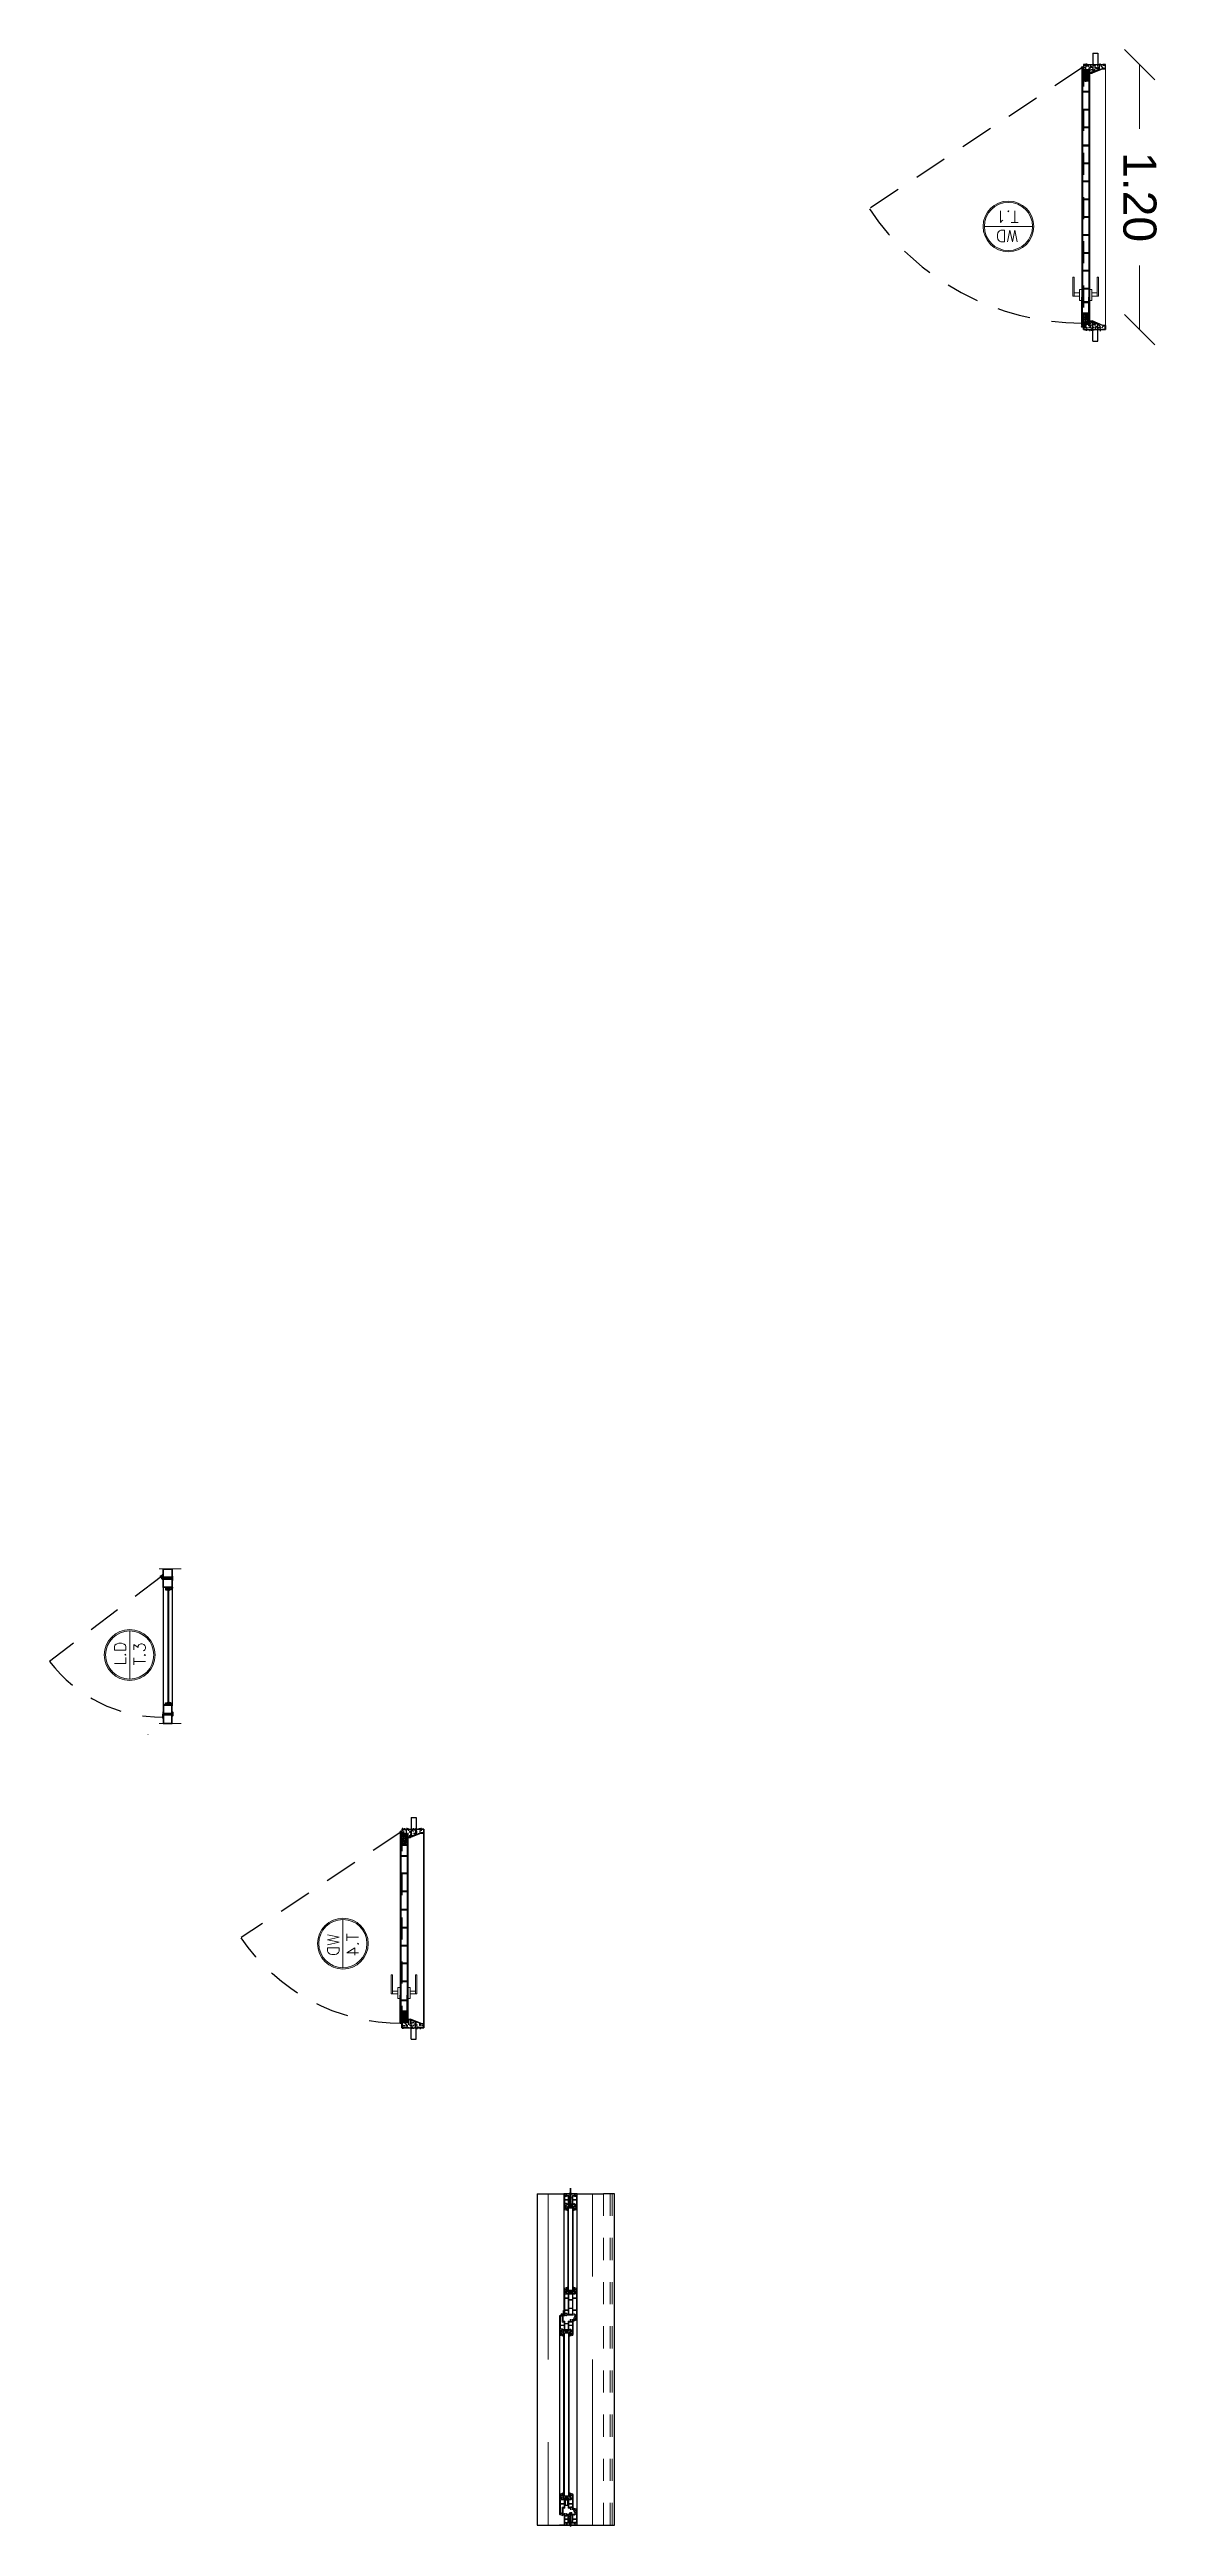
# Model space of a CAD drawing. Header units: metres. Extents: x -355 to 973, y -73 to 238.
# Drawn here: x 744.54 to 749.57, y 169.18 to 180.4 of the extents above; entities that cross this region are included whole.
import ezdxf
from ezdxf.enums import TextEntityAlignment as Align

# ---------------------------------------------------------------- set-up
doc = ezdxf.new("R2010")
doc.units = ezdxf.units.M
doc.header["$LTSCALE"] = 3
doc.header["$MEASUREMENT"] = 0
for name, pattern in [('202$0$HIDDEN', [0.375, 0.25, -0.125]), ('ACAD_ISO02W100', [15, 12, -3]), ('DASHED2', [0.375, 0.25, -0.125]), ('HIDDEN2', [0.1875, 0.125, -0.0625])]:
    doc.linetypes.add(name, pattern=pattern)
for name, color, linetype in [('01B', 10, 'Continuous'), ('2', 51, 'Continuous'), ('4', 4, 'ACAD_ISO02W100'), ('5', 2, 'Continuous'), ('A-FALSE-25-Knuf', 2, 'Continuous'), ('D-Hatch', 3, 'Continuous'), ('Ditail', 1, 'Continuous')]:
    doc.layers.add(name, color=color, linetype=linetype)
doc.layers.add('05', color=21, linetype='Continuous', lineweight=5)
doc.layers.add('15', color=63, linetype='DASHED2', lineweight=15)
doc.styles.add('ROMANT', font='romant')
doc.styles.get("Standard").update_dxf_attribs({"font": 'arial.ttf'})
doc.dimstyles.new('ahmad', dxfattribs={"dimtxt": 0.2, "dimasz": 0.1375, "dimexe": 0, "dimexo": 0.0625, "dimgap": 0.09, "dimtad": 0, "dimzin": 0, "dimdsep": 46, "dimtxsty": 'Standard', "dimblk": 'OBLIQUE', "dimcen": 0.09, "dimclrd": 245, "dimclrt": 61, "dimadec": 0, "dimazin": 0, "dimtfac": 1, "dimtofl": 0, "dimtmove": 0, "dimatfit": 3, "dimldrblk": 'OBLIQUE', "dimfxl": 0, "dimfxlon": 1, "dimtolj": 1, "dimtzin": 0, "dimlwd": 13, "dimarcsym": 0})
pattern_1 = [(52.5, (36.3475943, -165.330167), (0.00764710387, -0.0002500056), [0, -0.0060325174, 0, -0.00674689445, 0, -0.00644923734]), (82.5, (36.347594, -165.330167), (0.0112004245, 0.0070238215), [0, -0.00325438438, 0, -0.00543720317, 0, -0.00208359976]), (122.5, (36.347594, -165.335048), (2.245608e-05, 0.0123592914), [0, -0.00198438072, 0, -0.0071437706, 0, -0.00932658938]), (132.5, (36.347594, -165.335048), (0.0034832807, 0.011930604), [0, -0.00099219036, 0, -0.0046831385, 0, -0.00535782794])]
pattern_2 = [(307.5, (36.3475943, 62.4928517), (0.00764710387, 0.0002500056), [0, -0.0060325174, 0, -0.00674689445, 0, -0.00644923734]), (277.5, (36.347594, 62.492852), (0.0112004245, -0.0070238215), [0, -0.00325438438, 0, -0.00543720317, 0, -0.00208359976]), (237.5, (36.347594, 62.497733), (2.245608e-05, -0.0123592914), [0, -0.00198438072, 0, -0.0071437706, 0, -0.00932658938]), (227.5, (36.347594, 62.497733), (0.0034832807, -0.011930604), [0, -0.00099219036, 0, -0.0046831385, 0, -0.00535782794])]
pattern_3 = [(217.5, (306.5633354, -141.2746786), (0.0002500049, -0.00764708183), [0, -0.0060325, 0, -0.006746875, 0, -0.00644921875]), (187.5, (306.563335, -141.274679), (-0.0070238013, -0.0112003922), [0, -0.003254375, 0, -0.0054371875, 0, -0.00208359375]), (147.5, (306.568217, -141.2746786), (-0.0123592558, -2.2456e-05), [0, -0.001984375, 0, -0.00714375, 0, -0.0093265625]), (137.5, (306.568217, -141.274679), (-0.0119305696, -0.0034832707), [0, -0.0009921875, 0, -0.004683125, 0, -0.0053578125])]
pattern_4 = [(322.5, (79.0409736, -141.2746786), (-0.0002500049, -0.00764708183), [0, -0.0060325, 0, -0.006746875, 0, -0.00644921875]), (352.5, (79.040974, -141.274679), (0.0070238013, -0.0112003922), [0, -0.003254375, 0, -0.0054371875, 0, -0.00208359375]), (32.5, (79.036092, -141.2746786), (0.0123592558, -2.2456e-05), [0, -0.001984375, 0, -0.00714375, 0, -0.0093265625]), (42.5, (79.036092, -141.274679), (0.0119305696, -0.0034832707), [0, -0.0009921875, 0, -0.004683125, 0, -0.0053578125])]

# ---------------------------------------------------------------- blocks, each defined once
blk = doc.blocks.new('_Oblique')
at = {"color": 0, "linetype": 'ByBlock', "lineweight": -2}
blk.add_line((-0.5, -0.5), (0.5, 0.5), dxfattribs=at)
blk = doc.blocks.new('*D64')
at = {"color": 245, "lineweight": 13, "transparency": 16777216}
for p, q in [((68.596, -50.819), (68.596, -51.109)), ((68.596, -52.019), (68.596, -51.728))]:
    blk.add_line(p, q, dxfattribs=at)
at = {"layer": 'Defpoints', "color": 0, "transparency": 16777216}
for p in [(68.596, -50.819), (68.75, -50.819), (68.75, -52.019)]:
    blk.add_point(p, dxfattribs=at)
at = {"color": 245, "lineweight": 13, "transparency": 16777216, "xscale": 0.1375, "yscale": 0.1375, "zscale": 0.1375}
for p, rotation in [((68.596, -50.819), 90), ((68.596, -52.019), 270)]:
    blk.add_blockref('_Oblique', p, dxfattribs=dict(at, rotation=rotation))
at = {"color": 61, "transparency": 16777216, "insert": (68.596, -51.419), "char_height": 0.15, "attachment_point": 5, "rotation": 90}
blk.add_mtext('\\A1;1.20', dxfattribs=at)
blk = doc.blocks.new('dfdfd')
at = {"layer": '05'}
h = blk.add_hatch(color=217, dxfattribs=at)
h.paths.add_polyline_path([(118.606, 35.51, 1), (118.836, 35.51, 1)])
h.paths.add_polyline_path([(118.83, 35.51, 1), (118.612, 35.51, 1)], flags=16)
at = {"layer": '05', "color": 217}
blk.add_line((118.612, 35.51), (118.83, 35.51), dxfattribs=at)
for radius in [0.115, 0.109]:
    blk.add_circle((118.721, 35.51), radius, dxfattribs=at)
blk = doc.blocks.new('DSSSS')
at = {"layer": '05'}
for p, q in [((152.7604, -221.3864), (152.7604, -221.3872)), ((152.7604, -221.3872), (152.7664, -221.3872)), ((152.7664, -221.3872), (152.7664, -221.3863))]:
    blk.add_line(p, q, dxfattribs=at)
blk.add_lwpolyline([(152.7664, -221.3863), (152.7646, -221.3863), (152.7646, -221.384), (152.7657, -221.384), (152.7654, -221.383), (152.7617, -221.383), (152.7617, -221.3838), (152.7623, -221.3841), (152.763, -221.3847), (152.763, -221.3859), (152.7619, -221.3864), (152.7604, -221.3864)], dxfattribs=at)
blk = doc.blocks.new('ddd')
at = {"layer": '01B'}
for points in [[(1655.829, 1003.87), (1655.818, 1003.87), (1655.818, 1003.889), (1655.829, 1003.889)], [(1656.202, 1003.87), (1656.213, 1003.87), (1656.213, 1003.889), (1656.202, 1003.889)], [(1656.395, 1003.852), (1656.384, 1003.852), (1656.384, 1003.87), (1656.395, 1003.87)], [(1657.133, 1003.87), (1657.144, 1003.87), (1657.144, 1003.852), (1657.133, 1003.852)]]:
    blk.add_hatch(color=143, dxfattribs=at).paths.add_polyline_path(points)
at = {"layer": '01B', "color": 32}
for p, q in [((1655.764, 1004.079), (1655.764, 1004.029)), ((1655.764, 1003.729), (1655.764, 1004.029)), ((1657.264, 1004.029), (1657.264, 1004.079)), ((1657.264, 1003.729), (1657.264, 1004.029))]:
    blk.add_line(p, q, dxfattribs=at)
at = {"layer": '01B', "color": 143}
for p, q in [((1655.78, 1003.879), (1655.739, 1003.879)), ((1655.739, 1003.879), (1655.825, 1003.879)), ((1655.761, 1003.882), (1655.755, 1003.879)), ((1655.761, 1003.877), (1655.755, 1003.879)), ((1655.761, 1003.882), (1655.759, 1003.879)), ((1655.761, 1003.877), (1655.759, 1003.879)), ((1655.762, 1003.882), (1655.76, 1003.879)), ((1655.762, 1003.877), (1655.76, 1003.879)), ((1655.763, 1003.882), (1655.761, 1003.879)), ((1655.761, 1003.882), (1655.762, 1003.881)), ((1655.763, 1003.877), (1655.761, 1003.879)), ((1655.761, 1003.877), (1655.762, 1003.877)), ((1655.765, 1003.882), (1655.762, 1003.879)), ((1655.762, 1003.882), (1655.763, 1003.881)), ((1655.765, 1003.877), (1655.762, 1003.879)), ((1655.762, 1003.877), (1655.763, 1003.877)), ((1655.763, 1003.882), (1655.764, 1003.881)), ((1655.763, 1003.877), (1655.764, 1003.877)), ((1655.764, 1003.91), (1655.764, 1003.849)), ((1655.766, 1003.882), (1655.764, 1003.879)), ((1655.766, 1003.877), (1655.764, 1003.879)), ((1655.767, 1003.882), (1655.765, 1003.879)), ((1655.765, 1003.882), (1655.765, 1003.881)), ((1655.767, 1003.877), (1655.765, 1003.879)), ((1655.765, 1003.877), (1655.765, 1003.877)), ((1655.768, 1003.882), (1655.766, 1003.879)), ((1655.766, 1003.882), (1655.767, 1003.881)), ((1655.768, 1003.877), (1655.766, 1003.879)), ((1655.766, 1003.877), (1655.767, 1003.877)), ((1655.77, 1003.882), (1655.767, 1003.879)), ((1655.767, 1003.882), (1655.768, 1003.881)), ((1655.77, 1003.877), (1655.767, 1003.879)), ((1655.767, 1003.877), (1655.768, 1003.877)), ((1655.768, 1003.882), (1655.769, 1003.881)), ((1655.768, 1003.877), (1655.769, 1003.877)), ((1655.771, 1003.882), (1655.769, 1003.879)), ((1655.771, 1003.877), (1655.769, 1003.879)), ((1655.772, 1003.882), (1655.77, 1003.879)), ((1655.77, 1003.882), (1655.77, 1003.881)), ((1655.772, 1003.877), (1655.77, 1003.879)), ((1655.77, 1003.877), (1655.77, 1003.877)), ((1655.773, 1003.882), (1655.771, 1003.879)), ((1655.771, 1003.882), (1655.772, 1003.881)), ((1655.773, 1003.877), (1655.771, 1003.879)), ((1655.771, 1003.877), (1655.772, 1003.877)), ((1655.775, 1003.882), (1655.772, 1003.879)), ((1655.772, 1003.882), (1655.773, 1003.881)), ((1655.775, 1003.877), (1655.772, 1003.879)), ((1655.772, 1003.877), (1655.773, 1003.877)), ((1655.773, 1003.882), (1655.774, 1003.881)), ((1655.773, 1003.877), (1655.774, 1003.877)), ((1655.776, 1003.882), (1655.774, 1003.879)), ((1655.776, 1003.877), (1655.774, 1003.879)), ((1655.777, 1003.882), (1655.775, 1003.879)), ((1655.775, 1003.882), (1655.775, 1003.881)), ((1655.777, 1003.877), (1655.775, 1003.879)), ((1655.775, 1003.877), (1655.775, 1003.877)), ((1655.778, 1003.882), (1655.776, 1003.879)), ((1655.776, 1003.882), (1655.777, 1003.881)), ((1655.778, 1003.877), (1655.776, 1003.879)), ((1655.776, 1003.877), (1655.777, 1003.877)), ((1655.78, 1003.882), (1655.777, 1003.879)), ((1655.777, 1003.882), (1655.778, 1003.881)), ((1655.78, 1003.877), (1655.777, 1003.879)), ((1655.777, 1003.877), (1655.778, 1003.877)), ((1655.778, 1003.882), (1655.779, 1003.881)), ((1655.778, 1003.877), (1655.779, 1003.877)), ((1655.781, 1003.882), (1655.779, 1003.879)), ((1655.781, 1003.877), (1655.779, 1003.879)), ((1655.782, 1003.882), (1655.78, 1003.879)), ((1655.78, 1003.882), (1655.78, 1003.881)), ((1655.782, 1003.877), (1655.78, 1003.879)), ((1655.78, 1003.877), (1655.78, 1003.877)), ((1655.783, 1003.882), (1655.781, 1003.879)), ((1655.781, 1003.882), (1655.782, 1003.881)), ((1655.783, 1003.877), (1655.781, 1003.879)), ((1655.781, 1003.877), (1655.782, 1003.877)), ((1655.785, 1003.882), (1655.782, 1003.879)), ((1655.782, 1003.882), (1655.783, 1003.881)), ((1655.785, 1003.877), (1655.782, 1003.879)), ((1655.782, 1003.877), (1655.783, 1003.877)), ((1655.783, 1003.882), (1655.784, 1003.881)), ((1655.783, 1003.877), (1655.784, 1003.877)), ((1655.786, 1003.882), (1655.784, 1003.879)), ((1655.786, 1003.877), (1655.784, 1003.879)), ((1655.787, 1003.882), (1655.785, 1003.879)), ((1655.785, 1003.882), (1655.785, 1003.881)), ((1655.787, 1003.877), (1655.785, 1003.879)), ((1655.785, 1003.877), (1655.785, 1003.877)), ((1655.788, 1003.882), (1655.786, 1003.879)), ((1655.786, 1003.882), (1655.786, 1003.881)), ((1655.788, 1003.877), (1655.786, 1003.879)), ((1655.786, 1003.877), (1655.786, 1003.877)), ((1655.789, 1003.882), (1655.787, 1003.879)), ((1655.787, 1003.882), (1655.788, 1003.881)), ((1655.789, 1003.877), (1655.787, 1003.879)), ((1655.787, 1003.877), (1655.788, 1003.877)), ((1655.788, 1003.882), (1655.789, 1003.881)), ((1655.788, 1003.877), (1655.789, 1003.877)), ((1655.791, 1003.882), (1655.789, 1003.879)), ((1655.789, 1003.882), (1655.79, 1003.881)), ((1655.791, 1003.877), (1655.789, 1003.879)), ((1655.789, 1003.877), (1655.79, 1003.877)), ((1655.792, 1003.882), (1655.79, 1003.879)), ((1655.792, 1003.877), (1655.79, 1003.879)), ((1655.793, 1003.882), (1655.791, 1003.879)), ((1655.791, 1003.882), (1655.791, 1003.881)), ((1655.793, 1003.877), (1655.791, 1003.879)), ((1655.791, 1003.877), (1655.791, 1003.877)), ((1655.794, 1003.882), (1655.792, 1003.879)), ((1655.792, 1003.882), (1655.793, 1003.881)), ((1655.794, 1003.877), (1655.792, 1003.879)), ((1655.792, 1003.877), (1655.793, 1003.877)), ((1655.793, 1003.882), (1655.794, 1003.881)), ((1655.793, 1003.877), (1655.794, 1003.877)), ((1655.796, 1003.882), (1655.794, 1003.879)), ((1655.794, 1003.882), (1655.795, 1003.881)), ((1655.796, 1003.877), (1655.794, 1003.879)), ((1655.794, 1003.877), (1655.795, 1003.877)), ((1655.797, 1003.882), (1655.795, 1003.879)), ((1655.797, 1003.877), (1655.795, 1003.879)), ((1655.798, 1003.882), (1655.796, 1003.879)), ((1655.796, 1003.882), (1655.796, 1003.881)), ((1655.798, 1003.877), (1655.796, 1003.879)), ((1655.796, 1003.877), (1655.796, 1003.877)), ((1655.799, 1003.882), (1655.797, 1003.879)), ((1655.797, 1003.882), (1655.798, 1003.881)), ((1655.799, 1003.877), (1655.797, 1003.879)), ((1655.797, 1003.877), (1655.798, 1003.877)), ((1655.798, 1003.882), (1655.799, 1003.881)), ((1655.798, 1003.877), (1655.799, 1003.877)), ((1655.801, 1003.882), (1655.799, 1003.879)), ((1655.799, 1003.882), (1655.8, 1003.881)), ((1655.801, 1003.877), (1655.799, 1003.879)), ((1655.799, 1003.877), (1655.8, 1003.877)), ((1655.802, 1003.882), (1655.8, 1003.879)), ((1655.802, 1003.877), (1655.8, 1003.879)), ((1655.803, 1003.882), (1655.801, 1003.879)), ((1655.801, 1003.882), (1655.801, 1003.881)), ((1655.803, 1003.877), (1655.801, 1003.879)), ((1655.801, 1003.877), (1655.801, 1003.877)), ((1655.804, 1003.882), (1655.802, 1003.879)), ((1655.802, 1003.882), (1655.803, 1003.881)), ((1655.804, 1003.877), (1655.802, 1003.879)), ((1655.802, 1003.877), (1655.803, 1003.877)), ((1655.803, 1003.882), (1655.804, 1003.881)), ((1655.803, 1003.877), (1655.804, 1003.877)), ((1655.806, 1003.882), (1655.804, 1003.879)), ((1655.804, 1003.882), (1655.805, 1003.881)), ((1655.806, 1003.877), (1655.804, 1003.879)), ((1655.804, 1003.877), (1655.805, 1003.877)), ((1655.811, 1003.882), (1655.806, 1003.882)), ((1655.806, 1003.882), (1655.806, 1003.879)), ((1655.806, 1003.877), (1655.806, 1003.879)), ((1655.811, 1003.877), (1655.806, 1003.877)), ((1655.817, 1003.885), (1655.811, 1003.882)), ((1655.817, 1003.873), (1655.811, 1003.877)), ((1655.817, 1003.88), (1655.815, 1003.88)), ((1655.815, 1003.88), (1655.815, 1003.879)), ((1655.815, 1003.878), (1655.815, 1003.879)), ((1655.817, 1003.878), (1655.815, 1003.878)), ((1655.817, 1003.885), (1655.817, 1003.88)), ((1655.817, 1003.873), (1655.817, 1003.878)), ((1655.818, 1003.892), (1655.818, 1003.867)), ((1655.829, 1003.889), (1655.829, 1003.87)), ((1657.195, 1003.91), (1655.832, 1003.91)), ((1656.202, 1003.889), (1656.202, 1003.87)), ((1656.213, 1003.892), (1656.213, 1003.867)), ((1656.384, 1003.874), (1656.384, 1003.848)), ((1656.395, 1003.87), (1656.395, 1003.852)), ((1657.133, 1003.87), (1657.133, 1003.852)), ((1657.144, 1003.874), (1657.144, 1003.848)), ((1657.172, 1003.868), (1657.151, 1003.868)), ((1657.151, 1003.868), (1657.151, 1003.855)), ((1657.209, 1003.885), (1657.209, 1003.88)), ((1657.209, 1003.885), (1657.214, 1003.882)), ((1657.209, 1003.88), (1657.211, 1003.88)), ((1657.209, 1003.873), (1657.209, 1003.878)), ((1657.209, 1003.878), (1657.211, 1003.878)), ((1657.209, 1003.873), (1657.214, 1003.877)), ((1657.211, 1003.88), (1657.211, 1003.879)), ((1657.211, 1003.878), (1657.211, 1003.879)), ((1657.214, 1003.882), (1657.22, 1003.882)), ((1657.214, 1003.877), (1657.22, 1003.877)), ((1657.22, 1003.882), (1657.22, 1003.879)), ((1657.22, 1003.882), (1657.222, 1003.879)), ((1657.22, 1003.877), (1657.22, 1003.879)), ((1657.22, 1003.877), (1657.222, 1003.879)), ((1657.221, 1003.882), (1657.224, 1003.879)), ((1657.221, 1003.882), (1657.221, 1003.881)), ((1657.221, 1003.877), (1657.224, 1003.879)), ((1657.221, 1003.877), (1657.221, 1003.877)), ((1657.223, 1003.882), (1657.222, 1003.881)), ((1657.223, 1003.877), (1657.222, 1003.877)), ((1657.223, 1003.882), (1657.225, 1003.879)), ((1657.224, 1003.882), (1657.223, 1003.881)), ((1657.223, 1003.877), (1657.225, 1003.879)), ((1657.224, 1003.877), (1657.223, 1003.877)), ((1657.224, 1003.882), (1657.226, 1003.879)), ((1657.225, 1003.882), (1657.224, 1003.881)), ((1657.224, 1003.877), (1657.226, 1003.879)), ((1657.225, 1003.877), (1657.224, 1003.877)), ((1657.225, 1003.882), (1657.227, 1003.879)), ((1657.225, 1003.877), (1657.227, 1003.879)), ((1657.226, 1003.882), (1657.229, 1003.879)), ((1657.226, 1003.882), (1657.226, 1003.881)), ((1657.226, 1003.877), (1657.229, 1003.879)), ((1657.226, 1003.877), (1657.226, 1003.877)), ((1657.228, 1003.882), (1657.227, 1003.881)), ((1657.228, 1003.877), (1657.227, 1003.877)), ((1657.228, 1003.882), (1657.23, 1003.879)), ((1657.229, 1003.882), (1657.228, 1003.881)), ((1657.228, 1003.877), (1657.23, 1003.879)), ((1657.229, 1003.877), (1657.228, 1003.877)), ((1657.229, 1003.882), (1657.231, 1003.879)), ((1657.23, 1003.882), (1657.229, 1003.881)), ((1657.229, 1003.877), (1657.231, 1003.879)), ((1657.23, 1003.877), (1657.229, 1003.877)), ((1657.23, 1003.882), (1657.232, 1003.879)), ((1657.23, 1003.877), (1657.232, 1003.879)), ((1657.231, 1003.882), (1657.234, 1003.879)), ((1657.231, 1003.882), (1657.231, 1003.881)), ((1657.231, 1003.877), (1657.234, 1003.879)), ((1657.231, 1003.877), (1657.231, 1003.877)), ((1657.233, 1003.882), (1657.232, 1003.881)), ((1657.233, 1003.877), (1657.232, 1003.877)), ((1657.233, 1003.882), (1657.235, 1003.879)), ((1657.234, 1003.882), (1657.233, 1003.881)), ((1657.233, 1003.877), (1657.235, 1003.879)), ((1657.234, 1003.877), (1657.233, 1003.877)), ((1657.234, 1003.882), (1657.236, 1003.879)), ((1657.235, 1003.882), (1657.234, 1003.881)), ((1657.234, 1003.877), (1657.236, 1003.879)), ((1657.235, 1003.877), (1657.234, 1003.877)), ((1657.235, 1003.882), (1657.237, 1003.879)), ((1657.235, 1003.877), (1657.237, 1003.879)), ((1657.236, 1003.882), (1657.238, 1003.879)), ((1657.236, 1003.882), (1657.236, 1003.881)), ((1657.236, 1003.877), (1657.238, 1003.879)), ((1657.236, 1003.877), (1657.236, 1003.877)), ((1657.238, 1003.882), (1657.237, 1003.881)), ((1657.238, 1003.877), (1657.237, 1003.877)), ((1657.238, 1003.882), (1657.24, 1003.879)), ((1657.239, 1003.882), (1657.238, 1003.881)), ((1657.238, 1003.877), (1657.24, 1003.879)), ((1657.239, 1003.877), (1657.238, 1003.877)), ((1657.239, 1003.882), (1657.241, 1003.879)), ((1657.24, 1003.882), (1657.239, 1003.881)), ((1657.239, 1003.877), (1657.241, 1003.879)), ((1657.24, 1003.877), (1657.239, 1003.877)), ((1657.24, 1003.882), (1657.242, 1003.879)), ((1657.24, 1003.877), (1657.242, 1003.879)), ((1657.241, 1003.882), (1657.243, 1003.879)), ((1657.241, 1003.882), (1657.241, 1003.881)), ((1657.241, 1003.877), (1657.243, 1003.879)), ((1657.241, 1003.877), (1657.241, 1003.877)), ((1657.243, 1003.882), (1657.242, 1003.881)), ((1657.243, 1003.877), (1657.242, 1003.877)), ((1657.243, 1003.882), (1657.245, 1003.879)), ((1657.244, 1003.882), (1657.243, 1003.881)), ((1657.243, 1003.877), (1657.245, 1003.879)), ((1657.244, 1003.877), (1657.243, 1003.877)), ((1657.244, 1003.882), (1657.246, 1003.879)), ((1657.245, 1003.882), (1657.244, 1003.881)), ((1657.244, 1003.877), (1657.246, 1003.879)), ((1657.245, 1003.877), (1657.244, 1003.877)), ((1657.245, 1003.882), (1657.247, 1003.879)), ((1657.245, 1003.877), (1657.247, 1003.879)), ((1657.246, 1003.882), (1657.248, 1003.879)), ((1657.246, 1003.882), (1657.246, 1003.881)), ((1657.246, 1003.877), (1657.248, 1003.879)), ((1657.246, 1003.877), (1657.246, 1003.877)), ((1657.248, 1003.882), (1657.247, 1003.881)), ((1657.248, 1003.877), (1657.247, 1003.877)), ((1657.248, 1003.882), (1657.25, 1003.879)), ((1657.249, 1003.882), (1657.248, 1003.881)), ((1657.248, 1003.877), (1657.25, 1003.879)), ((1657.249, 1003.877), (1657.248, 1003.877)), ((1657.249, 1003.882), (1657.251, 1003.879)), ((1657.25, 1003.882), (1657.249, 1003.881)), ((1657.249, 1003.877), (1657.251, 1003.879)), ((1657.25, 1003.877), (1657.249, 1003.877)), ((1657.25, 1003.882), (1657.252, 1003.879)), ((1657.25, 1003.877), (1657.252, 1003.879)), ((1657.251, 1003.882), (1657.253, 1003.879)), ((1657.251, 1003.882), (1657.251, 1003.881)), ((1657.251, 1003.877), (1657.253, 1003.879)), ((1657.251, 1003.877), (1657.251, 1003.877)), ((1657.253, 1003.882), (1657.252, 1003.881)), ((1657.253, 1003.877), (1657.252, 1003.877)), ((1657.253, 1003.882), (1657.255, 1003.879)), ((1657.254, 1003.882), (1657.253, 1003.881)), ((1657.253, 1003.877), (1657.255, 1003.879)), ((1657.254, 1003.877), (1657.253, 1003.877)), ((1657.254, 1003.882), (1657.256, 1003.879)), ((1657.255, 1003.882), (1657.254, 1003.881)), ((1657.254, 1003.877), (1657.256, 1003.879)), ((1657.255, 1003.877), (1657.254, 1003.877)), ((1657.255, 1003.882), (1657.257, 1003.879)), ((1657.255, 1003.877), (1657.257, 1003.879)), ((1657.256, 1003.882), (1657.258, 1003.879)), ((1657.256, 1003.882), (1657.256, 1003.881)), ((1657.256, 1003.877), (1657.258, 1003.879)), ((1657.256, 1003.877), (1657.256, 1003.877)), ((1657.258, 1003.882), (1657.257, 1003.881)), ((1657.258, 1003.877), (1657.257, 1003.877)), ((1657.258, 1003.882), (1657.26, 1003.879)), ((1657.259, 1003.882), (1657.258, 1003.881)), ((1657.258, 1003.877), (1657.26, 1003.879)), ((1657.259, 1003.877), (1657.258, 1003.877)), ((1657.259, 1003.882), (1657.261, 1003.879)), ((1657.26, 1003.882), (1657.259, 1003.881)), ((1657.259, 1003.877), (1657.261, 1003.879)), ((1657.26, 1003.877), (1657.259, 1003.877)), ((1657.26, 1003.882), (1657.262, 1003.879)), ((1657.26, 1003.877), (1657.262, 1003.879)), ((1657.261, 1003.882), (1657.263, 1003.879)), ((1657.261, 1003.882), (1657.261, 1003.881)), ((1657.261, 1003.877), (1657.263, 1003.879)), ((1657.261, 1003.877), (1657.261, 1003.877)), ((1657.263, 1003.882), (1657.262, 1003.881)), ((1657.263, 1003.877), (1657.262, 1003.877)), ((1657.263, 1003.882), (1657.265, 1003.879)), ((1657.264, 1003.882), (1657.263, 1003.881)), ((1657.263, 1003.877), (1657.265, 1003.879)), ((1657.264, 1003.877), (1657.263, 1003.877)), ((1657.264, 1003.91), (1657.264, 1003.85)), ((1657.264, 1003.91), (1657.264, 1003.83)), ((1657.264, 1003.882), (1657.266, 1003.879)), ((1657.265, 1003.882), (1657.264, 1003.881)), ((1657.264, 1003.877), (1657.266, 1003.879)), ((1657.265, 1003.877), (1657.264, 1003.877)), ((1657.265, 1003.882), (1657.267, 1003.879)), ((1657.265, 1003.882), (1657.27, 1003.879)), ((1657.265, 1003.877), (1657.267, 1003.879)), ((1657.265, 1003.877), (1657.27, 1003.879)), ((1655.764, 1003.849), (1656.264, 1003.849)), ((1655.808, 1003.861), (1655.808, 1003.853)), ((1655.812, 1003.857), (1655.812, 1003.853)), ((1655.812, 1003.856), (1655.812, 1003.855)), ((1655.817, 1003.861), (1655.817, 1003.857)), ((1655.817, 1003.853), (1655.817, 1003.849)), ((1655.819, 1003.857), (1655.818, 1003.855)), ((1655.818, 1003.854), (1655.819, 1003.853)), ((1655.819, 1003.861), (1655.819, 1003.857)), ((1655.821, 1003.858), (1655.819, 1003.855)), ((1655.819, 1003.855), (1655.82, 1003.853)), ((1655.819, 1003.853), (1655.819, 1003.849)), ((1656.206, 1003.858), (1656.208, 1003.855)), ((1656.208, 1003.855), (1656.207, 1003.853)), ((1656.208, 1003.861), (1656.208, 1003.857)), ((1656.208, 1003.857), (1656.209, 1003.855)), ((1656.209, 1003.854), (1656.208, 1003.853)), ((1656.208, 1003.853), (1656.208, 1003.849)), ((1656.21, 1003.861), (1656.21, 1003.857)), ((1656.21, 1003.853), (1656.21, 1003.849)), ((1656.215, 1003.857), (1656.215, 1003.853)), ((1656.215, 1003.856), (1656.215, 1003.855)), ((1656.219, 1003.861), (1656.219, 1003.853)), ((1656.292, 1003.847), (1656.292, 1003.849)), ((1656.316, 1003.847), (1656.292, 1003.847)), ((1656.316, 1003.849), (1656.316, 1003.847)), ((1656.316, 1003.846), (1656.316, 1003.83)), ((1656.318, 1003.842), (1656.318, 1003.834)), ((1656.377, 1003.843), (1656.377, 1003.834)), ((1656.381, 1003.838), (1656.381, 1003.834)), ((1656.382, 1003.837), (1656.381, 1003.836)), ((1656.387, 1003.842), (1656.387, 1003.838)), ((1656.388, 1003.839), (1656.387, 1003.836)), ((1656.387, 1003.836), (1656.388, 1003.834)), ((1656.387, 1003.834), (1656.387, 1003.83)), ((1656.388, 1003.843), (1656.388, 1003.839)), ((1656.39, 1003.839), (1656.388, 1003.836)), ((1656.388, 1003.836), (1656.39, 1003.834)), ((1656.388, 1003.834), (1656.388, 1003.83)), ((1656.401, 1003.83), (1657.126, 1003.83)), ((1657.137, 1003.839), (1657.139, 1003.836)), ((1657.139, 1003.836), (1657.138, 1003.834)), ((1657.139, 1003.843), (1657.139, 1003.839)), ((1657.139, 1003.839), (1657.14, 1003.836)), ((1657.14, 1003.836), (1657.139, 1003.834)), ((1657.139, 1003.834), (1657.139, 1003.83)), ((1657.141, 1003.842), (1657.141, 1003.838)), ((1657.141, 1003.834), (1657.141, 1003.83)), ((1657.146, 1003.838), (1657.146, 1003.834)), ((1657.146, 1003.837), (1657.146, 1003.836)), ((1657.15, 1003.843), (1657.15, 1003.834)), ((1657.151, 1003.855), (1657.172, 1003.855))]:
    blk.add_line(p, q, dxfattribs=at)
for radius in [0.00477, 0.00274]:
    blk.add_circle((1656.311, 1003.842), radius, dxfattribs=at)
at = {"layer": '05', "color": 143}
for p, q in [((1655.764, 1003.906), (1655.764, 1003.91)), ((1655.765, 1003.906), (1655.764, 1003.906)), ((1655.764, 1003.897), (1655.764, 1003.901)), ((1655.764, 1003.901), (1655.765, 1003.901)), ((1655.765, 1003.897), (1655.764, 1003.897)), ((1655.764, 1003.897), (1655.764, 1003.897)), ((1655.765, 1003.862), (1655.764, 1003.862)), ((1655.764, 1003.862), (1655.764, 1003.862)), ((1655.764, 1003.862), (1655.764, 1003.858)), ((1655.766, 1003.906), (1655.765, 1003.906)), ((1655.765, 1003.901), (1655.769, 1003.9)), ((1655.769, 1003.897), (1655.765, 1003.899)), ((1655.765, 1003.899), (1655.765, 1003.898)), ((1655.765, 1003.898), (1655.765, 1003.897)), ((1655.769, 1003.862), (1655.765, 1003.861)), ((1655.765, 1003.861), (1655.765, 1003.862)), ((1655.767, 1003.908), (1655.766, 1003.907)), ((1655.766, 1003.907), (1655.766, 1003.906)), ((1655.771, 1003.908), (1655.767, 1003.908)), ((1655.768, 1003.899), (1655.769, 1003.899)), ((1655.769, 1003.899), (1655.768, 1003.899)), ((1655.768, 1003.899), (1655.768, 1003.899)), ((1655.769, 1003.9), (1655.77, 1003.899)), ((1655.77, 1003.897), (1655.769, 1003.897)), ((1655.77, 1003.862), (1655.769, 1003.862)), ((1655.77, 1003.899), (1655.772, 1003.9)), ((1655.771, 1003.897), (1655.77, 1003.897)), ((1655.771, 1003.862), (1655.77, 1003.862)), ((1655.772, 1003.908), (1655.771, 1003.908)), ((1655.772, 1003.897), (1655.771, 1003.897)), ((1655.772, 1003.863), (1655.771, 1003.862)), ((1655.772, 1003.907), (1655.772, 1003.908)), ((1655.772, 1003.901), (1655.772, 1003.907)), ((1655.772, 1003.9), (1655.772, 1003.901)), ((1655.772, 1003.888), (1655.772, 1003.897)), ((1655.772, 1003.888), (1655.782, 1003.888)), ((1655.772, 1003.872), (1655.782, 1003.872)), ((1655.772, 1003.872), (1655.772, 1003.863)), ((1655.775, 1003.898), (1655.776, 1003.899)), ((1655.775, 1003.89), (1655.775, 1003.898)), ((1655.775, 1003.898), (1655.775, 1003.898)), ((1655.775, 1003.89), (1655.809, 1003.89)), ((1655.775, 1003.869), (1655.809, 1003.869)), ((1655.775, 1003.869), (1655.775, 1003.862)), ((1655.776, 1003.899), (1655.776, 1003.907)), ((1655.776, 1003.907), (1655.831, 1003.907)), ((1655.782, 1003.888), (1655.782, 1003.88)), ((1655.782, 1003.872), (1655.782, 1003.88)), ((1655.784, 1003.888), (1655.809, 1003.888)), ((1655.784, 1003.888), (1655.784, 1003.88)), ((1655.784, 1003.872), (1655.784, 1003.88)), ((1655.784, 1003.872), (1655.809, 1003.872)), ((1655.79, 1003.89), (1655.79, 1003.907)), ((1655.79, 1003.869), (1655.79, 1003.853)), ((1655.792, 1003.89), (1655.792, 1003.907)), ((1655.792, 1003.869), (1655.792, 1003.853)), ((1655.809, 1003.9), (1655.808, 1003.898)), ((1655.808, 1003.898), (1655.808, 1003.895)), ((1655.808, 1003.895), (1655.809, 1003.891)), ((1655.808, 1003.864), (1655.809, 1003.868)), ((1655.808, 1003.861), (1655.808, 1003.864)), ((1655.81, 1003.901), (1655.809, 1003.9)), ((1655.809, 1003.891), (1655.809, 1003.884)), ((1655.809, 1003.884), (1655.809, 1003.88)), ((1655.809, 1003.875), (1655.809, 1003.88)), ((1655.809, 1003.868), (1655.809, 1003.875)), ((1655.812, 1003.902), (1655.81, 1003.901)), ((1655.814, 1003.903), (1655.812, 1003.902)), ((1655.812, 1003.864), (1655.813, 1003.868)), ((1655.812, 1003.863), (1655.812, 1003.864)), ((1655.812, 1003.862), (1655.812, 1003.863)), ((1655.813, 1003.875), (1655.813, 1003.88)), ((1655.813, 1003.868), (1655.813, 1003.875)), ((1655.816, 1003.903), (1655.814, 1003.903)), ((1655.818, 1003.903), (1655.816, 1003.903)), ((1655.826, 1003.899), (1655.818, 1003.903)), ((1655.825, 1003.864), (1655.819, 1003.861)), ((1655.831, 1003.864), (1655.825, 1003.864)), ((1655.828, 1003.903), (1655.826, 1003.9)), ((1655.826, 1003.9), (1655.826, 1003.899)), ((1655.826, 1003.899), (1655.826, 1003.899)), ((1655.83, 1003.903), (1655.828, 1003.903)), ((1655.833, 1003.903), (1655.83, 1003.903)), ((1655.83, 1003.866), (1655.83, 1003.867)), ((1655.83, 1003.867), (1655.837, 1003.867)), ((1655.83, 1003.863), (1655.831, 1003.864)), ((1655.83, 1003.861), (1655.83, 1003.863)), ((1655.831, 1003.907), (1655.832, 1003.906)), ((1655.831, 1003.864), (1655.832, 1003.864)), ((1655.832, 1003.864), (1655.831, 1003.864)), ((1655.832, 1003.906), (1655.833, 1003.905)), ((1655.832, 1003.864), (1655.832, 1003.864)), ((1655.833, 1003.905), (1655.833, 1003.903)), ((1655.836, 1003.852), (1655.84, 1003.864)), ((1655.84, 1003.864), (1655.836, 1003.864)), ((1655.836, 1003.864), (1655.836, 1003.864)), ((1655.836, 1003.864), (1655.837, 1003.864)), ((1655.837, 1003.867), (1655.837, 1003.865)), ((1655.837, 1003.864), (1655.837, 1003.864)), ((1655.837, 1003.864), (1655.838, 1003.863)), ((1655.838, 1003.863), (1655.837, 1003.861)), ((1655.838, 1003.863), (1655.838, 1003.863)), ((1656.191, 1003.852), (1656.187, 1003.864)), ((1656.187, 1003.864), (1656.191, 1003.864)), ((1656.198, 1003.867), (1656.19, 1003.867)), ((1656.19, 1003.867), (1656.19, 1003.865)), ((1656.191, 1003.864), (1656.19, 1003.864)), ((1656.19, 1003.864), (1656.19, 1003.864)), ((1656.19, 1003.864), (1656.19, 1003.863)), ((1656.19, 1003.863), (1656.19, 1003.863)), ((1656.19, 1003.863), (1656.19, 1003.861)), ((1656.191, 1003.864), (1656.191, 1003.864)), ((1656.195, 1003.905), (1656.194, 1003.903)), ((1656.194, 1003.903), (1656.197, 1003.903)), ((1656.196, 1003.907), (1656.195, 1003.906)), ((1656.195, 1003.906), (1656.195, 1003.905)), ((1656.264, 1003.907), (1656.196, 1003.907)), ((1656.197, 1003.863), (1656.196, 1003.864)), ((1656.196, 1003.864), (1656.196, 1003.864)), ((1656.196, 1003.864), (1656.196, 1003.864)), ((1656.196, 1003.864), (1656.196, 1003.864)), ((1656.196, 1003.864), (1656.203, 1003.864)), ((1656.197, 1003.903), (1656.199, 1003.903)), ((1656.197, 1003.861), (1656.197, 1003.863)), ((1656.198, 1003.866), (1656.198, 1003.867)), ((1656.199, 1003.903), (1656.201, 1003.9)), ((1656.201, 1003.9), (1656.201, 1003.899)), ((1656.201, 1003.899), (1656.202, 1003.899)), ((1656.202, 1003.899), (1656.209, 1003.903)), ((1656.203, 1003.864), (1656.208, 1003.861)), ((1656.209, 1003.903), (1656.211, 1003.903)), ((1656.211, 1003.903), (1656.213, 1003.903)), ((1656.213, 1003.903), (1656.215, 1003.902)), ((1656.214, 1003.875), (1656.214, 1003.88)), ((1656.214, 1003.868), (1656.214, 1003.875)), ((1656.215, 1003.864), (1656.214, 1003.868)), ((1656.215, 1003.902), (1656.217, 1003.901)), ((1656.215, 1003.863), (1656.215, 1003.864)), ((1656.215, 1003.862), (1656.215, 1003.863)), ((1656.217, 1003.901), (1656.218, 1003.9)), ((1656.218, 1003.9), (1656.219, 1003.898)), ((1656.219, 1003.895), (1656.218, 1003.891)), ((1656.218, 1003.891), (1656.218, 1003.884)), ((1656.264, 1003.89), (1656.218, 1003.89)), ((1656.243, 1003.888), (1656.218, 1003.888)), ((1656.218, 1003.884), (1656.218, 1003.88)), ((1656.218, 1003.875), (1656.218, 1003.88)), ((1656.218, 1003.868), (1656.218, 1003.875)), ((1656.243, 1003.872), (1656.218, 1003.872)), ((1656.309, 1003.869), (1656.218, 1003.869)), ((1656.219, 1003.864), (1656.218, 1003.868)), ((1656.219, 1003.898), (1656.219, 1003.895)), ((1656.219, 1003.861), (1656.219, 1003.864)), ((1656.235, 1003.89), (1656.235, 1003.907)), ((1656.235, 1003.869), (1656.235, 1003.853)), ((1656.238, 1003.89), (1656.238, 1003.907)), ((1656.238, 1003.869), (1656.238, 1003.853)), ((1656.243, 1003.888), (1656.243, 1003.88)), ((1656.243, 1003.872), (1656.243, 1003.88)), ((1656.264, 1003.888), (1656.246, 1003.888)), ((1656.246, 1003.888), (1656.246, 1003.88)), ((1656.246, 1003.872), (1656.246, 1003.88)), ((1656.309, 1003.872), (1656.246, 1003.872)), ((1656.264, 1003.91), (1656.332, 1003.91)), ((1656.264, 1003.907), (1656.331, 1003.907)), ((1656.264, 1003.89), (1656.309, 1003.89)), ((1656.264, 1003.888), (1656.309, 1003.888)), ((1656.282, 1003.888), (1656.282, 1003.88)), ((1656.282, 1003.872), (1656.282, 1003.88)), ((1656.284, 1003.888), (1656.284, 1003.88)), ((1656.284, 1003.872), (1656.284, 1003.88)), ((1656.29, 1003.89), (1656.29, 1003.907)), ((1656.29, 1003.853), (1656.29, 1003.869)), ((1656.292, 1003.89), (1656.292, 1003.907)), ((1656.292, 1003.853), (1656.292, 1003.869)), ((1656.306, 1003.863), (1656.304, 1003.861)), ((1656.309, 1003.864), (1656.306, 1003.863)), ((1656.309, 1003.9), (1656.308, 1003.898)), ((1656.308, 1003.898), (1656.308, 1003.895)), ((1656.308, 1003.895), (1656.309, 1003.891)), ((1656.31, 1003.901), (1656.309, 1003.9)), ((1656.309, 1003.891), (1656.309, 1003.883)), ((1656.309, 1003.883), (1656.309, 1003.865)), ((1656.309, 1003.864), (1656.309, 1003.864)), ((1656.312, 1003.902), (1656.31, 1003.901)), ((1656.314, 1003.903), (1656.312, 1003.902)), ((1656.313, 1003.898), (1656.312, 1003.898)), ((1656.312, 1003.898), (1656.312, 1003.897)), ((1656.312, 1003.897), (1656.312, 1003.896)), ((1656.312, 1003.896), (1656.313, 1003.891)), ((1656.314, 1003.899), (1656.313, 1003.898)), ((1656.313, 1003.891), (1656.313, 1003.883)), ((1656.313, 1003.883), (1656.313, 1003.863)), ((1656.313, 1003.862), (1656.313, 1003.862)), ((1656.316, 1003.903), (1656.314, 1003.903)), ((1656.315, 1003.899), (1656.314, 1003.899)), ((1656.316, 1003.899), (1656.315, 1003.899)), ((1656.318, 1003.903), (1656.316, 1003.903)), ((1656.317, 1003.899), (1656.316, 1003.899)), ((1656.325, 1003.895), (1656.317, 1003.899)), ((1656.326, 1003.899), (1656.318, 1003.903)), ((1656.331, 1003.895), (1656.325, 1003.895)), ((1656.328, 1003.903), (1656.326, 1003.9)), ((1656.326, 1003.9), (1656.326, 1003.899)), ((1656.326, 1003.899), (1656.326, 1003.899)), ((1656.33, 1003.903), (1656.328, 1003.903)), ((1656.333, 1003.903), (1656.33, 1003.903)), ((1656.331, 1003.9), (1656.33, 1003.899)), ((1656.33, 1003.899), (1656.33, 1003.899)), ((1656.33, 1003.899), (1656.33, 1003.896)), ((1656.33, 1003.896), (1656.331, 1003.896)), ((1656.33, 1003.894), (1656.33, 1003.893)), ((1656.33, 1003.893), (1656.337, 1003.893)), ((1656.331, 1003.907), (1656.332, 1003.906)), ((1656.336, 1003.9), (1656.331, 1003.9)), ((1656.331, 1003.896), (1656.332, 1003.896)), ((1656.332, 1003.895), (1656.331, 1003.895)), ((1656.332, 1003.91), (1656.335, 1003.909)), ((1656.332, 1003.906), (1656.333, 1003.905)), ((1656.332, 1003.896), (1656.332, 1003.895)), ((1656.333, 1003.905), (1656.333, 1003.903)), ((1656.335, 1003.909), (1656.336, 1003.907)), ((1656.336, 1003.907), (1656.34, 1003.895)), ((1656.337, 1003.899), (1656.336, 1003.9)), ((1656.336, 1003.895), (1656.336, 1003.896)), ((1656.336, 1003.896), (1656.337, 1003.896)), ((1656.34, 1003.895), (1656.336, 1003.895)), ((1656.338, 1003.897), (1656.337, 1003.899)), ((1656.337, 1003.899), (1656.337, 1003.899)), ((1656.337, 1003.896), (1656.337, 1003.896)), ((1656.337, 1003.896), (1656.338, 1003.896)), ((1656.337, 1003.893), (1656.337, 1003.894)), ((1656.338, 1003.896), (1656.338, 1003.897)), ((1656.341, 1003.869), (1656.351, 1003.869)), ((1656.345, 1003.872), (1656.378, 1003.872)), ((1656.351, 1003.869), (1656.351, 1003.861)), ((1656.353, 1003.869), (1656.378, 1003.869)), ((1656.353, 1003.869), (1656.353, 1003.861)), ((1656.359, 1003.872), (1656.359, 1003.888)), ((1656.361, 1003.872), (1656.361, 1003.888)), ((1657.183, 1003.872), (1657.149, 1003.872)), ((1657.174, 1003.869), (1657.149, 1003.869)), ((1657.166, 1003.872), (1657.166, 1003.888)), ((1657.169, 1003.872), (1657.169, 1003.888)), ((1657.174, 1003.869), (1657.174, 1003.861)), ((1657.187, 1003.869), (1657.176, 1003.869)), ((1657.176, 1003.869), (1657.176, 1003.861)), ((1657.191, 1003.907), (1657.187, 1003.895)), ((1657.187, 1003.895), (1657.191, 1003.895)), ((1657.19, 1003.899), (1657.191, 1003.9)), ((1657.19, 1003.897), (1657.19, 1003.899)), ((1657.19, 1003.899), (1657.19, 1003.899)), ((1657.19, 1003.896), (1657.19, 1003.897)), ((1657.191, 1003.896), (1657.19, 1003.896)), ((1657.19, 1003.896), (1657.19, 1003.896)), ((1657.19, 1003.896), (1657.19, 1003.896)), ((1657.19, 1003.893), (1657.19, 1003.894)), ((1657.198, 1003.893), (1657.19, 1003.893)), ((1657.192, 1003.909), (1657.191, 1003.907)), ((1657.191, 1003.9), (1657.197, 1003.9)), ((1657.191, 1003.895), (1657.191, 1003.896)), ((1657.195, 1003.91), (1657.192, 1003.909)), ((1657.195, 1003.905), (1657.194, 1003.903)), ((1657.194, 1003.903), (1657.197, 1003.903)), ((1657.264, 1003.91), (1657.195, 1003.91)), ((1657.196, 1003.907), (1657.195, 1003.906)), ((1657.195, 1003.906), (1657.195, 1003.905)), ((1657.251, 1003.907), (1657.196, 1003.907)), ((1657.197, 1003.896), (1657.196, 1003.896)), ((1657.196, 1003.896), (1657.196, 1003.896)), ((1657.196, 1003.896), (1657.196, 1003.895)), ((1657.196, 1003.895), (1657.196, 1003.895)), ((1657.196, 1003.895), (1657.203, 1003.895)), ((1657.197, 1003.903), (1657.199, 1003.903)), ((1657.197, 1003.9), (1657.197, 1003.899)), ((1657.197, 1003.899), (1657.197, 1003.899)), ((1657.197, 1003.899), (1657.197, 1003.896)), ((1657.198, 1003.894), (1657.198, 1003.893)), ((1657.199, 1003.903), (1657.201, 1003.9)), ((1657.201, 1003.9), (1657.201, 1003.899)), ((1657.201, 1003.899), (1657.202, 1003.899)), ((1657.202, 1003.899), (1657.209, 1003.903)), ((1657.203, 1003.895), (1657.211, 1003.899)), ((1657.209, 1003.903), (1657.211, 1003.903)), ((1657.211, 1003.903), (1657.213, 1003.903)), ((1657.211, 1003.899), (1657.212, 1003.899)), ((1657.212, 1003.862), (1657.211, 1003.862)), ((1657.211, 1003.862), (1657.211, 1003.86)), ((1657.212, 1003.899), (1657.213, 1003.899)), ((1657.213, 1003.861), (1657.212, 1003.862)), ((1657.213, 1003.903), (1657.215, 1003.902)), ((1657.213, 1003.899), (1657.213, 1003.899)), ((1657.213, 1003.899), (1657.214, 1003.898)), ((1657.214, 1003.862), (1657.213, 1003.862)), ((1657.214, 1003.898), (1657.215, 1003.898)), ((1657.215, 1003.896), (1657.214, 1003.891)), ((1657.214, 1003.891), (1657.214, 1003.883)), ((1657.214, 1003.883), (1657.214, 1003.863)), ((1657.214, 1003.863), (1657.214, 1003.862)), ((1657.215, 1003.902), (1657.217, 1003.901)), ((1657.215, 1003.898), (1657.215, 1003.897)), ((1657.215, 1003.897), (1657.215, 1003.896)), ((1657.217, 1003.901), (1657.218, 1003.9)), ((1657.218, 1003.9), (1657.219, 1003.898)), ((1657.219, 1003.895), (1657.218, 1003.891)), ((1657.218, 1003.891), (1657.218, 1003.883)), ((1657.252, 1003.89), (1657.218, 1003.89)), ((1657.252, 1003.888), (1657.218, 1003.888)), ((1657.218, 1003.883), (1657.218, 1003.865)), ((1657.218, 1003.871), (1657.252, 1003.871)), ((1657.218, 1003.868), (1657.252, 1003.868)), ((1657.218, 1003.865), (1657.219, 1003.865)), ((1657.219, 1003.898), (1657.219, 1003.895)), ((1657.219, 1003.865), (1657.221, 1003.864)), ((1657.221, 1003.864), (1657.224, 1003.862)), ((1657.235, 1003.89), (1657.235, 1003.907)), ((1657.235, 1003.854), (1657.235, 1003.868)), ((1657.238, 1003.89), (1657.238, 1003.907)), ((1657.238, 1003.854), (1657.238, 1003.868)), ((1657.246, 1003.888), (1657.246, 1003.871)), ((1657.251, 1003.899), (1657.251, 1003.907)), ((1657.252, 1003.898), (1657.251, 1003.899)), ((1657.252, 1003.876), (1657.252, 1003.898)), ((1657.252, 1003.898), (1657.252, 1003.898)), ((1657.252, 1003.861), (1657.252, 1003.876)), ((1657.255, 1003.907), (1657.256, 1003.908)), ((1657.255, 1003.901), (1657.255, 1003.907)), ((1657.256, 1003.9), (1657.255, 1003.901)), ((1657.256, 1003.908), (1657.256, 1003.908)), ((1657.256, 1003.908), (1657.261, 1003.908)), ((1657.257, 1003.899), (1657.256, 1003.9)), ((1657.256, 1003.876), (1657.256, 1003.897)), ((1657.256, 1003.897), (1657.256, 1003.897)), ((1657.256, 1003.897), (1657.257, 1003.897)), ((1657.256, 1003.864), (1657.256, 1003.876)), ((1657.259, 1003.864), (1657.256, 1003.864)), ((1657.258, 1003.9), (1657.257, 1003.899)), ((1657.257, 1003.897), (1657.258, 1003.897)), ((1657.262, 1003.901), (1657.258, 1003.9)), ((1657.258, 1003.897), (1657.262, 1003.899)), ((1657.261, 1003.862), (1657.259, 1003.864)), ((1657.259, 1003.864), (1657.259, 1003.864)), ((1657.261, 1003.908), (1657.262, 1003.907)), ((1657.262, 1003.862), (1657.261, 1003.862)), ((1657.262, 1003.907), (1657.262, 1003.906)), ((1657.262, 1003.906), (1657.262, 1003.906)), ((1657.262, 1003.906), (1657.264, 1003.906)), ((1657.264, 1003.901), (1657.262, 1003.901)), ((1657.262, 1003.899), (1657.263, 1003.898)), ((1657.263, 1003.864), (1657.262, 1003.862)), ((1657.263, 1003.898), (1657.263, 1003.897)), ((1657.263, 1003.897), (1657.263, 1003.897)), ((1657.263, 1003.897), (1657.264, 1003.897)), ((1657.264, 1003.864), (1657.263, 1003.864)), ((1657.263, 1003.864), (1657.263, 1003.864)), ((1657.264, 1003.906), (1657.264, 1003.91)), ((1657.264, 1003.897), (1657.264, 1003.901)), ((1657.264, 1003.86), (1657.264, 1003.864)), ((1657.264, 1003.864), (1657.264, 1003.864)), ((1655.764, 1003.858), (1655.765, 1003.858)), ((1655.765, 1003.854), (1655.764, 1003.853)), ((1655.764, 1003.853), (1655.764, 1003.849)), ((1655.817, 1003.849), (1655.764, 1003.849)), ((1655.765, 1003.861), (1655.765, 1003.861)), ((1655.765, 1003.858), (1655.769, 1003.859)), ((1655.766, 1003.853), (1655.765, 1003.854)), ((1655.766, 1003.852), (1655.766, 1003.853)), ((1655.767, 1003.852), (1655.766, 1003.852)), ((1655.771, 1003.852), (1655.767, 1003.852)), ((1655.768, 1003.861), (1655.769, 1003.861)), ((1655.769, 1003.861), (1655.768, 1003.86)), ((1655.768, 1003.86), (1655.768, 1003.861)), ((1655.769, 1003.859), (1655.77, 1003.86)), ((1655.77, 1003.86), (1655.772, 1003.86)), ((1655.772, 1003.852), (1655.771, 1003.852)), ((1655.772, 1003.86), (1655.772, 1003.859)), ((1655.772, 1003.859), (1655.772, 1003.853)), ((1655.772, 1003.853), (1655.772, 1003.852)), ((1655.775, 1003.862), (1655.775, 1003.861)), ((1655.775, 1003.861), (1655.776, 1003.86)), ((1655.776, 1003.86), (1655.776, 1003.853)), ((1655.808, 1003.853), (1655.776, 1003.853)), ((1655.813, 1003.861), (1655.812, 1003.862)), ((1655.814, 1003.856), (1655.812, 1003.857)), ((1655.814, 1003.855), (1655.812, 1003.856)), ((1655.814, 1003.854), (1655.812, 1003.855)), ((1655.817, 1003.853), (1655.812, 1003.853)), ((1655.814, 1003.861), (1655.813, 1003.861)), ((1655.815, 1003.86), (1655.814, 1003.861)), ((1655.816, 1003.856), (1655.814, 1003.856)), ((1655.816, 1003.855), (1655.814, 1003.855)), ((1655.816, 1003.854), (1655.814, 1003.854)), ((1655.816, 1003.86), (1655.815, 1003.86)), ((1655.817, 1003.86), (1655.816, 1003.86)), ((1655.817, 1003.857), (1655.816, 1003.856)), ((1655.818, 1003.855), (1655.816, 1003.855)), ((1655.818, 1003.854), (1655.816, 1003.854)), ((1655.817, 1003.861), (1655.817, 1003.86)), ((1655.832, 1003.849), (1655.819, 1003.849)), ((1655.831, 1003.853), (1655.82, 1003.853)), ((1655.826, 1003.86), (1655.821, 1003.858)), ((1655.826, 1003.859), (1655.826, 1003.86)), ((1655.826, 1003.86), (1655.826, 1003.86)), ((1655.828, 1003.857), (1655.826, 1003.859)), ((1655.83, 1003.856), (1655.828, 1003.857)), ((1655.83, 1003.86), (1655.83, 1003.861)), ((1655.831, 1003.86), (1655.83, 1003.86)), ((1655.833, 1003.856), (1655.83, 1003.856)), ((1655.836, 1003.86), (1655.831, 1003.86)), ((1655.831, 1003.853), (1655.832, 1003.854)), ((1655.832, 1003.854), (1655.833, 1003.854)), ((1655.832, 1003.849), (1655.835, 1003.851)), ((1655.833, 1003.854), (1655.833, 1003.856)), ((1655.835, 1003.851), (1655.836, 1003.852)), ((1655.837, 1003.86), (1655.836, 1003.86)), ((1655.837, 1003.861), (1655.837, 1003.86)), ((1656.19, 1003.861), (1656.19, 1003.86)), ((1656.19, 1003.86), (1656.191, 1003.86)), ((1656.191, 1003.86), (1656.197, 1003.86)), ((1656.192, 1003.851), (1656.191, 1003.852)), ((1656.195, 1003.849), (1656.192, 1003.851)), ((1656.195, 1003.854), (1656.194, 1003.856)), ((1656.194, 1003.856), (1656.197, 1003.856)), ((1656.196, 1003.853), (1656.195, 1003.854)), ((1656.195, 1003.854), (1656.195, 1003.854)), ((1656.195, 1003.849), (1656.208, 1003.849)), ((1656.196, 1003.853), (1656.207, 1003.853)), ((1656.197, 1003.86), (1656.197, 1003.861)), ((1656.197, 1003.86), (1656.197, 1003.86)), ((1656.197, 1003.856), (1656.199, 1003.857)), ((1656.199, 1003.857), (1656.201, 1003.859)), ((1656.201, 1003.859), (1656.201, 1003.86)), ((1656.201, 1003.86), (1656.202, 1003.86)), ((1656.202, 1003.86), (1656.206, 1003.858)), ((1656.209, 1003.855), (1656.211, 1003.855)), ((1656.209, 1003.854), (1656.211, 1003.854)), ((1656.21, 1003.861), (1656.211, 1003.86)), ((1656.21, 1003.857), (1656.211, 1003.856)), ((1656.21, 1003.853), (1656.215, 1003.853)), ((1656.21, 1003.849), (1656.264, 1003.849)), ((1656.211, 1003.86), (1656.212, 1003.86)), ((1656.211, 1003.856), (1656.213, 1003.856)), ((1656.211, 1003.855), (1656.213, 1003.855)), ((1656.211, 1003.854), (1656.213, 1003.854)), ((1656.212, 1003.86), (1656.213, 1003.86)), ((1656.213, 1003.86), (1656.213, 1003.861)), ((1656.213, 1003.861), (1656.214, 1003.861)), ((1656.213, 1003.856), (1656.215, 1003.857)), ((1656.213, 1003.855), (1656.215, 1003.856)), ((1656.213, 1003.854), (1656.215, 1003.855)), ((1656.214, 1003.861), (1656.215, 1003.862)), ((1656.219, 1003.853), (1656.29, 1003.853)), ((1656.316, 1003.849), (1656.264, 1003.849)), ((1656.304, 1003.853), (1656.275, 1003.853)), ((1656.304, 1003.861), (1656.304, 1003.853)), ((1656.309, 1003.86), (1656.308, 1003.86)), ((1656.308, 1003.86), (1656.308, 1003.859)), ((1656.308, 1003.859), (1656.308, 1003.853)), ((1656.308, 1003.853), (1656.308, 1003.852)), ((1656.308, 1003.852), (1656.308, 1003.852)), ((1656.308, 1003.852), (1656.314, 1003.852)), ((1656.31, 1003.86), (1656.309, 1003.86)), ((1656.311, 1003.859), (1656.31, 1003.86)), ((1656.315, 1003.858), (1656.311, 1003.859)), ((1656.313, 1003.862), (1656.314, 1003.861)), ((1656.314, 1003.861), (1656.315, 1003.861)), ((1656.314, 1003.853), (1656.315, 1003.854)), ((1656.314, 1003.852), (1656.314, 1003.853)), ((1656.314, 1003.853), (1656.314, 1003.853)), ((1656.314, 1003.852), (1656.314, 1003.852)), ((1656.315, 1003.861), (1656.316, 1003.862)), ((1656.315, 1003.861), (1656.315, 1003.861)), ((1656.316, 1003.859), (1656.315, 1003.858)), ((1656.315, 1003.854), (1656.316, 1003.854)), ((1656.316, 1003.862), (1656.316, 1003.859)), ((1656.316, 1003.854), (1656.316, 1003.853)), ((1656.316, 1003.853), (1656.316, 1003.849)), ((1656.316, 1003.846), (1656.341, 1003.846)), ((1656.387, 1003.83), (1656.316, 1003.83)), ((1656.318, 1003.842), (1656.345, 1003.842)), ((1656.377, 1003.834), (1656.318, 1003.834)), ((1656.341, 1003.853), (1656.341, 1003.846)), ((1656.341, 1003.853), (1656.351, 1003.853)), ((1656.345, 1003.85), (1656.345, 1003.842)), ((1656.345, 1003.85), (1656.378, 1003.85)), ((1656.351, 1003.853), (1656.351, 1003.861)), ((1656.353, 1003.853), (1656.353, 1003.861)), ((1656.353, 1003.853), (1656.378, 1003.853)), ((1656.359, 1003.85), (1656.359, 1003.834)), ((1656.361, 1003.85), (1656.361, 1003.834)), ((1656.377, 1003.845), (1656.378, 1003.85)), ((1656.377, 1003.843), (1656.377, 1003.845)), ((1656.378, 1003.857), (1656.378, 1003.861)), ((1656.378, 1003.85), (1656.378, 1003.857)), ((1656.381, 1003.845), (1656.382, 1003.849)), ((1656.381, 1003.844), (1656.381, 1003.845)), ((1656.382, 1003.843), (1656.381, 1003.844)), ((1656.383, 1003.838), (1656.381, 1003.838)), ((1656.384, 1003.836), (1656.381, 1003.836)), ((1656.387, 1003.834), (1656.381, 1003.834)), ((1656.382, 1003.857), (1656.382, 1003.861)), ((1656.382, 1003.849), (1656.382, 1003.857)), ((1656.382, 1003.842), (1656.382, 1003.843)), ((1656.383, 1003.842), (1656.382, 1003.842)), ((1656.384, 1003.836), (1656.382, 1003.837)), ((1656.384, 1003.842), (1656.383, 1003.842)), ((1656.385, 1003.838), (1656.383, 1003.838)), ((1656.385, 1003.841), (1656.384, 1003.842)), ((1656.386, 1003.836), (1656.384, 1003.836)), ((1656.386, 1003.835), (1656.384, 1003.836)), ((1656.386, 1003.842), (1656.385, 1003.841)), ((1656.387, 1003.838), (1656.385, 1003.838)), ((1656.387, 1003.842), (1656.386, 1003.842)), ((1656.387, 1003.836), (1656.386, 1003.836)), ((1656.387, 1003.836), (1656.386, 1003.835)), ((1656.394, 1003.846), (1656.388, 1003.843)), ((1656.401, 1003.83), (1656.388, 1003.83)), ((1656.395, 1003.842), (1656.39, 1003.839)), ((1656.4, 1003.834), (1656.39, 1003.834)), ((1656.4, 1003.846), (1656.394, 1003.846)), ((1656.395, 1003.84), (1656.395, 1003.842)), ((1656.395, 1003.842), (1656.395, 1003.842)), ((1656.397, 1003.838), (1656.395, 1003.84)), ((1656.399, 1003.837), (1656.397, 1003.838)), ((1656.399, 1003.847), (1656.399, 1003.848)), ((1656.399, 1003.848), (1656.407, 1003.848)), ((1656.399, 1003.844), (1656.401, 1003.845)), ((1656.399, 1003.842), (1656.399, 1003.844)), ((1656.4, 1003.841), (1656.399, 1003.842)), ((1656.403, 1003.837), (1656.399, 1003.837)), ((1656.401, 1003.845), (1656.4, 1003.846)), ((1656.406, 1003.841), (1656.4, 1003.841)), ((1656.4, 1003.841), (1656.4, 1003.841)), ((1656.4, 1003.834), (1656.402, 1003.835)), ((1656.401, 1003.845), (1656.401, 1003.845)), ((1656.401, 1003.845), (1656.401, 1003.845)), ((1656.401, 1003.83), (1656.404, 1003.832)), ((1656.402, 1003.836), (1656.403, 1003.837)), ((1656.402, 1003.835), (1656.402, 1003.836)), ((1656.404, 1003.832), (1656.405, 1003.834)), ((1656.405, 1003.834), (1656.409, 1003.845)), ((1656.409, 1003.845), (1656.405, 1003.845)), ((1656.405, 1003.845), (1656.405, 1003.845)), ((1656.405, 1003.845), (1656.406, 1003.845)), ((1656.406, 1003.845), (1656.407, 1003.845)), ((1656.407, 1003.844), (1656.406, 1003.842)), ((1656.406, 1003.842), (1656.406, 1003.842)), ((1656.406, 1003.842), (1656.406, 1003.841)), ((1656.407, 1003.848), (1656.407, 1003.847)), ((1656.407, 1003.845), (1656.407, 1003.845)), ((1656.407, 1003.845), (1656.407, 1003.844)), ((1657.122, 1003.834), (1657.118, 1003.845)), ((1657.118, 1003.845), (1657.122, 1003.845)), ((1657.121, 1003.845), (1657.12, 1003.845)), ((1657.12, 1003.845), (1657.12, 1003.844)), ((1657.12, 1003.844), (1657.121, 1003.842)), ((1657.128, 1003.848), (1657.121, 1003.848)), ((1657.121, 1003.848), (1657.121, 1003.847)), ((1657.122, 1003.845), (1657.121, 1003.845)), ((1657.121, 1003.845), (1657.121, 1003.845)), ((1657.121, 1003.842), (1657.121, 1003.842)), ((1657.121, 1003.842), (1657.122, 1003.841)), ((1657.122, 1003.845), (1657.122, 1003.845)), ((1657.122, 1003.841), (1657.127, 1003.841)), ((1657.123, 1003.832), (1657.122, 1003.834)), ((1657.126, 1003.83), (1657.123, 1003.832)), ((1657.125, 1003.836), (1657.125, 1003.837)), ((1657.125, 1003.837), (1657.128, 1003.837)), ((1657.126, 1003.835), (1657.125, 1003.836)), ((1657.126, 1003.845), (1657.127, 1003.846)), ((1657.127, 1003.845), (1657.126, 1003.845)), ((1657.126, 1003.845), (1657.126, 1003.845)), ((1657.127, 1003.834), (1657.126, 1003.835)), ((1657.126, 1003.83), (1657.139, 1003.83)), ((1657.127, 1003.846), (1657.133, 1003.846)), ((1657.128, 1003.844), (1657.127, 1003.845)), ((1657.127, 1003.841), (1657.128, 1003.841)), ((1657.127, 1003.834), (1657.138, 1003.834)), ((1657.128, 1003.847), (1657.128, 1003.848)), ((1657.128, 1003.842), (1657.128, 1003.844)), ((1657.128, 1003.841), (1657.128, 1003.842)), ((1657.128, 1003.837), (1657.13, 1003.838)), ((1657.13, 1003.838), (1657.132, 1003.84)), ((1657.132, 1003.84), (1657.132, 1003.842)), ((1657.132, 1003.842), (1657.132, 1003.842)), ((1657.132, 1003.842), (1657.137, 1003.839)), ((1657.133, 1003.846), (1657.139, 1003.843)), ((1657.14, 1003.836), (1657.142, 1003.836)), ((1657.14, 1003.836), (1657.142, 1003.835)), ((1657.141, 1003.842), (1657.141, 1003.842)), ((1657.141, 1003.842), (1657.142, 1003.841)), ((1657.141, 1003.838), (1657.142, 1003.838)), ((1657.141, 1003.834), (1657.146, 1003.834)), ((1657.141, 1003.83), (1657.214, 1003.83)), ((1657.142, 1003.841), (1657.143, 1003.842)), ((1657.142, 1003.838), (1657.144, 1003.838)), ((1657.142, 1003.836), (1657.144, 1003.836)), ((1657.142, 1003.835), (1657.144, 1003.836)), ((1657.143, 1003.842), (1657.144, 1003.842)), ((1657.144, 1003.842), (1657.145, 1003.842)), ((1657.144, 1003.838), (1657.146, 1003.838)), ((1657.144, 1003.836), (1657.146, 1003.837)), ((1657.144, 1003.836), (1657.146, 1003.836)), ((1657.145, 1003.857), (1657.145, 1003.861)), ((1657.145, 1003.849), (1657.145, 1003.857)), ((1657.146, 1003.845), (1657.145, 1003.849)), ((1657.145, 1003.842), (1657.146, 1003.843)), ((1657.146, 1003.844), (1657.146, 1003.845)), ((1657.146, 1003.843), (1657.146, 1003.844)), ((1657.149, 1003.857), (1657.149, 1003.861)), ((1657.149, 1003.85), (1657.149, 1003.857)), ((1657.174, 1003.853), (1657.149, 1003.853)), ((1657.15, 1003.845), (1657.149, 1003.85)), ((1657.183, 1003.85), (1657.149, 1003.85)), ((1657.15, 1003.843), (1657.15, 1003.845)), ((1657.15, 1003.834), (1657.213, 1003.834)), ((1657.166, 1003.85), (1657.166, 1003.834)), ((1657.169, 1003.85), (1657.169, 1003.834)), ((1657.174, 1003.853), (1657.174, 1003.861)), ((1657.176, 1003.853), (1657.176, 1003.861)), ((1657.187, 1003.853), (1657.176, 1003.853)), ((1657.183, 1003.85), (1657.183, 1003.842)), ((1657.208, 1003.842), (1657.183, 1003.842)), ((1657.187, 1003.853), (1657.187, 1003.846)), ((1657.213, 1003.846), (1657.187, 1003.846)), ((1657.208, 1003.84), (1657.208, 1003.842)), ((1657.21, 1003.838), (1657.208, 1003.84)), ((1657.212, 1003.837), (1657.21, 1003.838)), ((1657.211, 1003.86), (1657.212, 1003.859)), ((1657.212, 1003.854), (1657.211, 1003.854)), ((1657.211, 1003.854), (1657.211, 1003.85)), ((1657.211, 1003.85), (1657.264, 1003.85)), ((1657.211, 1003.847), (1657.211, 1003.848)), ((1657.211, 1003.848), (1657.219, 1003.848)), ((1657.212, 1003.859), (1657.216, 1003.86)), ((1657.213, 1003.854), (1657.212, 1003.854)), ((1657.212, 1003.844), (1657.213, 1003.845)), ((1657.212, 1003.842), (1657.212, 1003.844)), ((1657.212, 1003.841), (1657.212, 1003.842)), ((1657.213, 1003.841), (1657.212, 1003.841)), ((1657.215, 1003.837), (1657.212, 1003.837)), ((1657.213, 1003.862), (1657.213, 1003.861)), ((1657.213, 1003.853), (1657.213, 1003.854)), ((1657.213, 1003.854), (1657.213, 1003.854)), ((1657.214, 1003.853), (1657.213, 1003.853)), ((1657.213, 1003.853), (1657.213, 1003.853)), ((1657.213, 1003.845), (1657.213, 1003.846)), ((1657.213, 1003.845), (1657.213, 1003.845)), ((1657.213, 1003.845), (1657.213, 1003.845)), ((1657.218, 1003.841), (1657.213, 1003.841)), ((1657.213, 1003.834), (1657.214, 1003.835)), ((1657.219, 1003.853), (1657.214, 1003.853)), ((1657.214, 1003.835), (1657.215, 1003.836)), ((1657.214, 1003.83), (1657.217, 1003.832)), ((1657.215, 1003.836), (1657.215, 1003.837)), ((1657.216, 1003.86), (1657.217, 1003.861)), ((1657.217, 1003.861), (1657.218, 1003.861)), ((1657.217, 1003.832), (1657.218, 1003.834)), ((1657.218, 1003.861), (1657.219, 1003.861)), ((1657.218, 1003.834), (1657.222, 1003.845)), ((1657.222, 1003.845), (1657.218, 1003.845)), ((1657.218, 1003.845), (1657.218, 1003.845)), ((1657.218, 1003.845), (1657.219, 1003.845)), ((1657.219, 1003.842), (1657.218, 1003.841)), ((1657.219, 1003.861), (1657.22, 1003.86)), ((1657.22, 1003.854), (1657.219, 1003.853)), ((1657.219, 1003.853), (1657.219, 1003.853)), ((1657.219, 1003.848), (1657.219, 1003.847)), ((1657.219, 1003.845), (1657.219, 1003.845)), ((1657.219, 1003.845), (1657.22, 1003.845)), ((1657.22, 1003.844), (1657.219, 1003.842)), ((1657.219, 1003.842), (1657.219, 1003.842)), ((1657.22, 1003.86), (1657.22, 1003.854)), ((1657.22, 1003.845), (1657.22, 1003.844)), ((1657.224, 1003.862), (1657.224, 1003.854)), ((1657.224, 1003.854), (1657.252, 1003.854)), ((1657.252, 1003.854), (1657.252, 1003.861)), ((1657.256, 1003.86), (1657.256, 1003.861)), ((1657.256, 1003.861), (1657.257, 1003.861)), ((1657.256, 1003.853), (1657.256, 1003.86)), ((1657.256, 1003.852), (1657.256, 1003.853)), ((1657.262, 1003.852), (1657.256, 1003.852)), ((1657.257, 1003.861), (1657.258, 1003.861)), ((1657.258, 1003.861), (1657.259, 1003.861)), ((1657.259, 1003.861), (1657.26, 1003.86)), ((1657.26, 1003.86), (1657.263, 1003.859)), ((1657.263, 1003.854), (1657.262, 1003.854)), ((1657.262, 1003.854), (1657.262, 1003.853)), ((1657.262, 1003.853), (1657.262, 1003.852)), ((1657.263, 1003.859), (1657.264, 1003.86)), ((1657.264, 1003.854), (1657.263, 1003.854)), ((1657.264, 1003.85), (1657.264, 1003.854))]:
    blk.add_line(p, q, dxfattribs=at)
at = {"layer": '05', "color": 107}
for p, q in [((1655.818, 1003.892), (1656.213, 1003.892)), ((1655.818, 1003.889), (1656.202, 1003.889)), ((1655.818, 1003.87), (1656.202, 1003.87)), ((1655.818, 1003.867), (1656.213, 1003.867)), ((1657.144, 1003.874), (1656.384, 1003.874)), ((1657.133, 1003.87), (1656.395, 1003.87)), ((1657.144, 1003.848), (1656.384, 1003.848)), ((1657.133, 1003.852), (1656.395, 1003.852))]:
    blk.add_line(p, q, dxfattribs=at)
at = {"layer": '05', "color": 143}
for points in [[(1655.764, 1003.91), (1655.832, 1003.91), (1655.835, 1003.909), (1655.836, 1003.907), (1655.84, 1003.895), (1655.836, 1003.895), (1655.836, 1003.896), (1655.837, 1003.896), (1655.837, 1003.896), (1655.838, 1003.896), (1655.838, 1003.897), (1655.837, 1003.899), (1655.837, 1003.899), (1655.836, 1003.9), (1655.831, 1003.9), (1655.83, 1003.899), (1655.83, 1003.899), (1655.83, 1003.896), (1655.831, 1003.896), (1655.832, 1003.896), (1655.832, 1003.895), (1655.831, 1003.895), (1655.825, 1003.895), (1655.817, 1003.899), (1655.816, 1003.899), (1655.815, 1003.899), (1655.814, 1003.899), (1655.813, 1003.898), (1655.812, 1003.898), (1655.812, 1003.897), (1655.812, 1003.896), (1655.813, 1003.891), (1655.813, 1003.884), (1655.813, 1003.88)], [(1655.837, 1003.865), (1655.835, 1003.865), (1655.835, 1003.862), (1655.836, 1003.862), (1655.836, 1003.861), (1655.831, 1003.861), (1655.831, 1003.862), (1655.832, 1003.863), (1655.833, 1003.863), (1655.833, 1003.865), (1655.832, 1003.866), (1655.83, 1003.866)], [(1656.264, 1003.91), (1656.195, 1003.91), (1656.192, 1003.909), (1656.191, 1003.907), (1656.187, 1003.895), (1656.191, 1003.895), (1656.191, 1003.896), (1656.19, 1003.896), (1656.19, 1003.896), (1656.19, 1003.896), (1656.19, 1003.897), (1656.19, 1003.899), (1656.19, 1003.899), (1656.191, 1003.9), (1656.197, 1003.9), (1656.197, 1003.899), (1656.197, 1003.899), (1656.197, 1003.896), (1656.196, 1003.896), (1656.196, 1003.896), (1656.196, 1003.895), (1656.196, 1003.895), (1656.203, 1003.895), (1656.211, 1003.899), (1656.212, 1003.899), (1656.213, 1003.899), (1656.213, 1003.899), (1656.214, 1003.898), (1656.215, 1003.898), (1656.215, 1003.897), (1656.215, 1003.896), (1656.214, 1003.891), (1656.214, 1003.884), (1656.214, 1003.88)], [(1656.19, 1003.865), (1656.192, 1003.865), (1656.192, 1003.862), (1656.191, 1003.862), (1656.191, 1003.861), (1656.196, 1003.861), (1656.196, 1003.862), (1656.195, 1003.863), (1656.194, 1003.863), (1656.194, 1003.865), (1656.196, 1003.866), (1656.198, 1003.866)], [(1656.337, 1003.894), (1656.335, 1003.894), (1656.335, 1003.897), (1656.336, 1003.897), (1656.336, 1003.898), (1656.331, 1003.898), (1656.331, 1003.897), (1656.332, 1003.897), (1656.333, 1003.896), (1656.333, 1003.895), (1656.332, 1003.894), (1656.33, 1003.894)], [(1656.333, 1003.892), (1656.401, 1003.892), (1656.404, 1003.89), (1656.405, 1003.888), (1656.409, 1003.877), (1656.405, 1003.877), (1656.405, 1003.877), (1656.406, 1003.877), (1656.407, 1003.877), (1656.407, 1003.878), (1656.407, 1003.878), (1656.406, 1003.88), (1656.406, 1003.881), (1656.406, 1003.881), (1656.4, 1003.881), (1656.4, 1003.881), (1656.399, 1003.88), (1656.399, 1003.878), (1656.401, 1003.877), (1656.401, 1003.877), (1656.401, 1003.877), (1656.4, 1003.876), (1656.394, 1003.876), (1656.386, 1003.88), (1656.385, 1003.881), (1656.384, 1003.881), (1656.383, 1003.88), (1656.382, 1003.88), (1656.382, 1003.879), (1656.381, 1003.878), (1656.381, 1003.877), (1656.382, 1003.873), (1656.382, 1003.865), (1656.382, 1003.861)], [(1656.341, 1003.869), (1656.341, 1003.878), (1656.34, 1003.878), (1656.339, 1003.878), (1656.338, 1003.878), (1656.334, 1003.88), (1656.334, 1003.88), (1656.334, 1003.878), (1656.333, 1003.878), (1656.333, 1003.879), (1656.333, 1003.883), (1656.334, 1003.883), (1656.338, 1003.881), (1656.339, 1003.88), (1656.341, 1003.881), (1656.341, 1003.882), (1656.341, 1003.888), (1656.341, 1003.889), (1656.34, 1003.889), (1656.336, 1003.889), (1656.335, 1003.889), (1656.335, 1003.888), (1656.334, 1003.887), (1656.333, 1003.888), (1656.333, 1003.892)], [(1656.345, 1003.872), (1656.345, 1003.879), (1656.344, 1003.879), (1656.345, 1003.881), (1656.345, 1003.888), (1656.4, 1003.888), (1656.402, 1003.887), (1656.402, 1003.886), (1656.403, 1003.885), (1656.399, 1003.885), (1656.397, 1003.884), (1656.395, 1003.882), (1656.395, 1003.88), (1656.395, 1003.88), (1656.387, 1003.884), (1656.385, 1003.884), (1656.383, 1003.884), (1656.381, 1003.884), (1656.38, 1003.882), (1656.379, 1003.881), (1656.377, 1003.879), (1656.377, 1003.877), (1656.378, 1003.872), (1656.378, 1003.865), (1656.378, 1003.861)], [(1657.194, 1003.892), (1657.126, 1003.892), (1657.123, 1003.89), (1657.122, 1003.888), (1657.118, 1003.877), (1657.122, 1003.877), (1657.122, 1003.877), (1657.121, 1003.877), (1657.121, 1003.877), (1657.12, 1003.878), (1657.12, 1003.878), (1657.121, 1003.88), (1657.121, 1003.881), (1657.122, 1003.881), (1657.127, 1003.881), (1657.128, 1003.881), (1657.128, 1003.88), (1657.128, 1003.878), (1657.127, 1003.877), (1657.126, 1003.877), (1657.126, 1003.877), (1657.127, 1003.876), (1657.133, 1003.876), (1657.141, 1003.88), (1657.142, 1003.881), (1657.143, 1003.881), (1657.144, 1003.88), (1657.145, 1003.88), (1657.146, 1003.879), (1657.146, 1003.878), (1657.146, 1003.877), (1657.145, 1003.873), (1657.145, 1003.865), (1657.145, 1003.861)], [(1657.183, 1003.872), (1657.183, 1003.879), (1657.183, 1003.879), (1657.182, 1003.881), (1657.182, 1003.888), (1657.127, 1003.888), (1657.126, 1003.887), (1657.125, 1003.886), (1657.125, 1003.885), (1657.128, 1003.885), (1657.13, 1003.884), (1657.132, 1003.882), (1657.132, 1003.88), (1657.132, 1003.88), (1657.14, 1003.884), (1657.142, 1003.884), (1657.144, 1003.884), (1657.146, 1003.884), (1657.148, 1003.882), (1657.149, 1003.881), (1657.15, 1003.879), (1657.15, 1003.877), (1657.149, 1003.872), (1657.149, 1003.865), (1657.149, 1003.861)], [(1657.187, 1003.869), (1657.187, 1003.878), (1657.187, 1003.878), (1657.188, 1003.878), (1657.189, 1003.878), (1657.193, 1003.88), (1657.193, 1003.88), (1657.193, 1003.878), (1657.194, 1003.878), (1657.194, 1003.879), (1657.194, 1003.883), (1657.193, 1003.883), (1657.189, 1003.881), (1657.188, 1003.88), (1657.187, 1003.881), (1657.186, 1003.882), (1657.186, 1003.888), (1657.186, 1003.889), (1657.187, 1003.889), (1657.191, 1003.889), (1657.192, 1003.889), (1657.192, 1003.888), (1657.193, 1003.887), (1657.194, 1003.888), (1657.194, 1003.892)], [(1657.19, 1003.894), (1657.192, 1003.894), (1657.192, 1003.897), (1657.191, 1003.897), (1657.191, 1003.898), (1657.196, 1003.898), (1657.196, 1003.897), (1657.195, 1003.897), (1657.194, 1003.896), (1657.194, 1003.895), (1657.196, 1003.894), (1657.198, 1003.894)], [(1656.407, 1003.847), (1656.404, 1003.847), (1656.404, 1003.844), (1656.406, 1003.844), (1656.405, 1003.843), (1656.4, 1003.843), (1656.4, 1003.844), (1656.401, 1003.844), (1656.402, 1003.845), (1656.402, 1003.846), (1656.401, 1003.847), (1656.399, 1003.847)], [(1657.121, 1003.847), (1657.123, 1003.847), (1657.123, 1003.844), (1657.122, 1003.844), (1657.122, 1003.843), (1657.127, 1003.843), (1657.127, 1003.844), (1657.126, 1003.844), (1657.125, 1003.845), (1657.125, 1003.846), (1657.127, 1003.847), (1657.128, 1003.847)], [(1657.219, 1003.847), (1657.217, 1003.847), (1657.217, 1003.844), (1657.218, 1003.844), (1657.218, 1003.843), (1657.213, 1003.843), (1657.213, 1003.844), (1657.214, 1003.844), (1657.215, 1003.845), (1657.215, 1003.846), (1657.213, 1003.847), (1657.211, 1003.847)]]:
    blk.add_lwpolyline(points, dxfattribs=at)
for points in [[(1656.338, 1003.88), (1656.338, 1003.88), (1656.337, 1003.88)], [(1657.19, 1003.88), (1657.189, 1003.88), (1657.19, 1003.88)]]:
    blk.add_lwpolyline(points, close=True, dxfattribs=at)
at = {"layer": '15'}
for p, q in [((1657.264, 1003.979), (1655.764, 1003.979)), ((1655.764, 1003.779), (1657.264, 1003.779))]:
    blk.add_line(p, q, dxfattribs=at)
at = {"layer": '5', "color": 32}
for p, q in [((1657.264, 1004.079), (1655.764, 1004.079)), ((1655.764, 1003.729), (1657.264, 1003.729))]:
    blk.add_line(p, q, dxfattribs=at)
at = {"layer": '5', "color": 5, "linetype": '202$0$HIDDEN', "lineweight": 5, "ltscale": 0.1}
for p, q in [((1657.264, 1004.068), (1655.764, 1004.068)), ((1657.264, 1004.059), (1655.764, 1004.059)), ((1657.264, 1004.029), (1655.764, 1004.029))]:
    blk.add_line(p, q, dxfattribs=at)
at = {"layer": '01B', "color": 143, "yscale": 1.275494208194687, "zscale": 1.275494208194687}
for p, xscale in [((1460.985, 1286.271), 1.275494208194687), ((1851.043, 1286.271), -1.275494208194687), ((1461.554, 1286.252), 1.275494208194687), ((1851.973, 1286.252), -1.275494208194687)]:
    blk.add_blockref('DSSSS', p, dxfattribs=dict(at, xscale=xscale))
blk = doc.blocks.new('ereere')
at = {"layer": 'D-Hatch', "linetype": 'Continuous', "ltscale": 0.1}
h = blk.add_hatch(dxfattribs=at)
h.set_pattern_fill('AR-SAND', color=2, scale=0.0003125, angle=180, style=0)
h.set_pattern_definition([(322.5, (79.040974, -141.274679), (-0.0005000098, -0.0152941637), [0, -0.012065, 0, -0.01349375, 0, -0.0128984375]), (352.5, (79.040974, -141.274679), (0.0140476026, -0.0224007844), [0, -0.00650875, 0, -0.010874375, 0, -0.0041671875]), (32.5, (79.03121, -141.274679), (0.0247185116, -4.4912e-05), [0, -0.00396875, 0, -0.0142875, 0, -0.018653125]), (42.5, (79.03121, -141.274679), (0.023861139, -0.0069665414), [0, -0.001984375, 0, -0.00936625, 0, -0.010715625])])
h.paths.add_polyline_path([(192.39, -173.748), (192.376, -173.748), (192.376, -173.775), (192.354, -173.775), (192.354, -173.765), (192.352, -173.765), (192.352, -173.777), (192.348, -173.777), (192.348, -173.683), (192.352, -173.683), (192.352, -173.695), (192.354, -173.695), (192.354, -173.685), (192.37, -173.685), (192.37, -173.695), (192.39, -173.738)])
h = blk.add_hatch(dxfattribs=at)
h.set_pattern_fill('AR-SAND', color=2, scale=0.0003125, angle=180, style=0)
h.set_pattern_definition([(217.5, (306.563335, -141.274679), (0.0005000098, -0.0152941637), [0, -0.012065, 0, -0.01349375, 0, -0.0128984375]), (187.5, (306.563335, -141.274679), (-0.0140476026, -0.0224007844), [0, -0.00650875, 0, -0.010874375, 0, -0.0041671875]), (147.5, (306.573098, -141.274679), (-0.0247185116, -4.4912e-05), [0, -0.00396875, 0, -0.0142875, 0, -0.018653125]), (137.5, (306.573098, -141.274679), (-0.023861139, -0.0069665414), [0, -0.001984375, 0, -0.00936625, 0, -0.010715625])])
h.paths.add_polyline_path([(193.215, -173.748), (193.229, -173.748), (193.229, -173.775), (193.251, -173.775), (193.251, -173.765), (193.252, -173.765), (193.252, -173.777), (193.257, -173.777), (193.257, -173.683), (193.252, -173.683), (193.252, -173.695), (193.251, -173.695), (193.251, -173.685), (193.234, -173.685), (193.234, -173.695), (193.215, -173.738)])
at = {"layer": 'D-Hatch'}
h = blk.add_hatch(dxfattribs=at)
h.set_pattern_fill('AR-SAND', color=1, scale=0.00015625, angle=180, style=0)
h.set_pattern_definition(pattern_4)
edge = h.paths.add_edge_path()
edge.add_spline(control_points=[(192.407, -173.758), (192.408, -173.758), (192.41, -173.757), (192.415, -173.758), (192.416, -173.758), (192.421, -173.761), (192.422, -173.762), (192.424, -173.765), (192.424, -173.767), (192.425, -173.769), (192.426, -173.77), (192.426, -173.771), (192.427, -173.772), (192.427, -173.772)], knot_values=[0.207475, 0.207475, 0.207475, 0.207475, 0.265787, 0.265787, 0.301433, 0.301433, 0.33708, 0.33708, 0.372726, 0.372726, 0.426688, 0.426688, 0.476539, 0.476539, 0.476539, 0.476539], degree=3, periodic=0)
edge.add_line((192.427, -173.772), (192.427, -173.781))
edge.add_line((192.427, -173.781), (192.427, -173.781))
edge.add_spline(control_points=[(192.427, -173.781), (192.424, -173.78), (192.418, -173.776), (192.416, -173.763), (192.401, -173.768), (192.399, -173.759), (192.398, -173.754)], knot_values=[0.000761, 0.000761, 0.000761, 0.000761, 0.123708, 0.252477, 0.399323, 0.554146, 0.554146, 0.554146, 0.554146], degree=3, periodic=0)
edge.add_line((192.398, -173.754), (192.406, -173.754))
edge.add_spline(control_points=[(192.406, -173.754), (192.407, -173.755), (192.407, -173.757), (192.407, -173.758)], knot_values=[0.013549, 0.013549, 0.013549, 0.013549, 0.067873, 0.067873, 0.067873, 0.067873], degree=3, periodic=0)
edge = h.paths.add_edge_path(flags=16)
edge.add_spline(control_points=[(192.427, -173.772), (192.427, -173.772), (192.426, -173.771), (192.426, -173.77), (192.425, -173.769), (192.424, -173.767), (192.424, -173.765), (192.422, -173.762), (192.421, -173.761), (192.416, -173.758), (192.415, -173.758), (192.41, -173.757), (192.408, -173.758), (192.407, -173.758)], knot_values=[0.207475, 0.207475, 0.207475, 0.207475, 0.257327, 0.257327, 0.311288, 0.311288, 0.346935, 0.346935, 0.382581, 0.382581, 0.418228, 0.418228, 0.476539, 0.476539, 0.476539, 0.476539], degree=3, periodic=0)
edge.add_spline(control_points=[(192.407, -173.758), (192.407, -173.757), (192.407, -173.755), (192.406, -173.754)], knot_values=[0.013549, 0.013549, 0.013549, 0.013549, 0.067873, 0.067873, 0.067873, 0.067873], degree=3, periodic=0)
edge.add_line((192.406, -173.754), (192.424, -173.754))
edge.add_spline(control_points=[(192.424, -173.754), (192.425, -173.754), (192.426, -173.755), (192.427, -173.756), (192.427, -173.756), (192.427, -173.757)], knot_values=[0.30723, 0.30723, 0.30723, 0.30723, 0.317654, 0.317654, 0.320823, 0.320823, 0.320823, 0.320823], degree=3, periodic=0)
edge.add_line((192.427, -173.757), (192.427, -173.772))
edge = h.paths.add_edge_path()
edge.add_spline(control_points=[(192.427, -173.757), (192.427, -173.756), (192.427, -173.756), (192.426, -173.755), (192.425, -173.754), (192.424, -173.754)], knot_values=[0.30723, 0.30723, 0.30723, 0.30723, 0.310399, 0.310399, 0.320823, 0.320823, 0.320823, 0.320823], degree=3, periodic=0)
edge.add_line((192.424, -173.754), (192.427, -173.754))
edge.add_line((192.427, -173.754), (192.427, -173.757))
edge = h.paths.add_edge_path()
edge.add_spline(control_points=[(192.382, -173.781), (192.381, -173.781), (192.381, -173.78), (192.38, -173.777), (192.38, -173.775), (192.38, -173.771), (192.38, -173.77), (192.38, -173.769)], knot_values=[0.248364, 0.248364, 0.248364, 0.248364, 0.25388, 0.25388, 0.279204, 0.279204, 0.314112, 0.314112, 0.314112, 0.314112], degree=3, periodic=0)
edge.add_spline(control_points=[(192.38, -173.769), (192.38, -173.769), (192.379, -173.768), (192.379, -173.768)], knot_values=[0.024585, 0.024585, 0.024585, 0.024585, 0.051488, 0.051488, 0.051488, 0.051488], degree=3, periodic=0)
edge.add_line((192.379, -173.768), (192.379, -173.756))
edge.add_spline(control_points=[(192.379, -173.756), (192.381, -173.758), (192.384, -173.76), (192.385, -173.762), (192.385, -173.762), (192.385, -173.763), (192.385, -173.765), (192.385, -173.769), (192.385, -173.77), (192.386, -173.774), (192.387, -173.776), (192.39, -173.779), (192.391, -173.779), (192.394, -173.78), (192.395, -173.781), (192.399, -173.781), (192.401, -173.781), (192.403, -173.781), (192.403, -173.781), (192.403, -173.781)], knot_values=[0, 0, 0, 0, 0.11577, 0.11577, 0.192459, 0.192459, 0.269149, 0.269149, 0.304241, 0.304241, 0.331039, 0.331039, 0.357837, 0.357837, 0.384634, 0.384634, 0.451421, 0.451421, 0.47355, 0.47355, 0.47355, 0.47355], degree=3, periodic=0)
edge.add_line((192.403, -173.781), (192.382, -173.781))
edge = h.paths.add_edge_path()
edge.add_line((192.379, -173.778), (192.379, -173.768))
edge.add_spline(control_points=[(192.379, -173.768), (192.379, -173.768), (192.38, -173.769), (192.38, -173.769)], knot_values=[0.024585, 0.024585, 0.024585, 0.024585, 0.051488, 0.051488, 0.051488, 0.051488], degree=3, periodic=0)
edge.add_spline(control_points=[(192.38, -173.769), (192.38, -173.77), (192.38, -173.771), (192.38, -173.775), (192.38, -173.777), (192.381, -173.78), (192.381, -173.781), (192.382, -173.781)], knot_values=[0.248364, 0.248364, 0.248364, 0.248364, 0.283272, 0.283272, 0.308596, 0.308596, 0.314112, 0.314112, 0.314112, 0.314112], degree=3, periodic=0)
edge.add_line((192.382, -173.781), (192.372, -173.781))
edge.add_line((192.372, -173.781), (192.372, -173.778))
edge.add_line((192.372, -173.778), (192.379, -173.778))
h = blk.add_hatch(dxfattribs=at)
h.set_pattern_fill('AR-SAND', color=1, scale=0.00015625, angle=180, style=0)
h.set_pattern_definition(pattern_4)
edge = h.paths.add_edge_path()
edge.add_spline(control_points=[(192.427, -173.781), (192.424, -173.78), (192.418, -173.776), (192.416, -173.763), (192.401, -173.768), (192.399, -173.759), (192.398, -173.754)], knot_values=[0.000761, 0.000761, 0.000761, 0.000761, 0.123708, 0.252477, 0.399323, 0.554146, 0.554146, 0.554146, 0.554146], degree=3, periodic=0)
edge.add_line((192.427, -173.781), (192.403, -173.781))
edge.add_spline(control_points=[(192.403, -173.781), (192.403, -173.781), (192.403, -173.781), (192.401, -173.781), (192.399, -173.781), (192.395, -173.781), (192.394, -173.78), (192.391, -173.779), (192.39, -173.779), (192.387, -173.776), (192.386, -173.774), (192.385, -173.77), (192.385, -173.769), (192.385, -173.765), (192.385, -173.763), (192.385, -173.762), (192.385, -173.762), (192.384, -173.76), (192.381, -173.758), (192.379, -173.756)], knot_values=[0, 0, 0, 0, 0.022129, 0.022129, 0.088916, 0.088916, 0.115714, 0.115714, 0.142512, 0.142512, 0.169309, 0.169309, 0.204402, 0.204402, 0.281091, 0.281091, 0.35778, 0.35778, 0.47355, 0.47355, 0.47355, 0.47355], degree=3, periodic=0)
edge.add_line((192.379, -173.756), (192.379, -173.754))
edge.add_line((192.379, -173.754), (192.398, -173.754))
h = blk.add_hatch(dxfattribs=at)
h.set_pattern_fill('AR-SAND', color=1, scale=0.00015625, angle=180, style=0)
h.set_pattern_definition(pattern_3)
edge = h.paths.add_edge_path()
edge.add_spline(control_points=[(193.177, -173.781), (193.18, -173.78), (193.186, -173.776), (193.188, -173.763), (193.204, -173.768), (193.205, -173.759), (193.206, -173.754)], knot_values=[0.000761, 0.000761, 0.000761, 0.000761, 0.123708, 0.252477, 0.399323, 0.554146, 0.554146, 0.554146, 0.554146], degree=3, periodic=0)
edge.add_line((193.177, -173.781), (193.201, -173.781))
edge.add_spline(control_points=[(193.201, -173.781), (193.201, -173.781), (193.202, -173.781), (193.203, -173.781), (193.206, -173.781), (193.209, -173.781), (193.21, -173.78), (193.213, -173.779), (193.215, -173.779), (193.217, -173.776), (193.218, -173.774), (193.219, -173.77), (193.219, -173.769), (193.219, -173.765), (193.219, -173.763), (193.219, -173.762), (193.219, -173.762), (193.221, -173.76), (193.223, -173.758), (193.226, -173.756)], knot_values=[0, 0, 0, 0, 0.022129, 0.022129, 0.088916, 0.088916, 0.115714, 0.115714, 0.142512, 0.142512, 0.169309, 0.169309, 0.204402, 0.204402, 0.281091, 0.281091, 0.35778, 0.35778, 0.47355, 0.47355, 0.47355, 0.47355], degree=3, periodic=0)
edge.add_line((193.226, -173.756), (193.226, -173.754))
edge.add_line((193.226, -173.754), (193.206, -173.754))
h = blk.add_hatch(dxfattribs=at)
h.set_pattern_fill('AR-SAND', color=1, scale=0.00015625, angle=180, style=0)
h.set_pattern_definition(pattern_3)
edge = h.paths.add_edge_path()
edge.add_spline(control_points=[(193.197, -173.758), (193.196, -173.758), (193.194, -173.757), (193.19, -173.758), (193.188, -173.758), (193.184, -173.761), (193.182, -173.762), (193.18, -173.765), (193.18, -173.767), (193.179, -173.769), (193.178, -173.77), (193.178, -173.771), (193.178, -173.772), (193.177, -173.772)], knot_values=[0.207475, 0.207475, 0.207475, 0.207475, 0.265787, 0.265787, 0.301433, 0.301433, 0.33708, 0.33708, 0.372726, 0.372726, 0.426688, 0.426688, 0.476539, 0.476539, 0.476539, 0.476539], degree=3, periodic=0)
edge.add_line((193.177, -173.772), (193.177, -173.781))
edge.add_line((193.177, -173.781), (193.177, -173.781))
edge.add_spline(control_points=[(193.177, -173.781), (193.18, -173.78), (193.186, -173.776), (193.188, -173.763), (193.204, -173.768), (193.205, -173.759), (193.206, -173.754)], knot_values=[0.000761, 0.000761, 0.000761, 0.000761, 0.123708, 0.252477, 0.399323, 0.554146, 0.554146, 0.554146, 0.554146], degree=3, periodic=0)
edge.add_line((193.206, -173.754), (193.198, -173.754))
edge.add_spline(control_points=[(193.198, -173.754), (193.198, -173.755), (193.197, -173.757), (193.197, -173.758)], knot_values=[0.013549, 0.013549, 0.013549, 0.013549, 0.067873, 0.067873, 0.067873, 0.067873], degree=3, periodic=0)
edge = h.paths.add_edge_path(flags=16)
edge.add_spline(control_points=[(193.177, -173.772), (193.178, -173.772), (193.178, -173.771), (193.178, -173.77), (193.179, -173.769), (193.18, -173.767), (193.18, -173.765), (193.182, -173.762), (193.184, -173.761), (193.188, -173.758), (193.19, -173.758), (193.194, -173.757), (193.196, -173.758), (193.197, -173.758)], knot_values=[0.207475, 0.207475, 0.207475, 0.207475, 0.257327, 0.257327, 0.311288, 0.311288, 0.346935, 0.346935, 0.382581, 0.382581, 0.418228, 0.418228, 0.476539, 0.476539, 0.476539, 0.476539], degree=3, periodic=0)
edge.add_spline(control_points=[(193.197, -173.758), (193.197, -173.757), (193.198, -173.755), (193.198, -173.754)], knot_values=[0.013549, 0.013549, 0.013549, 0.013549, 0.067873, 0.067873, 0.067873, 0.067873], degree=3, periodic=0)
edge.add_line((193.198, -173.754), (193.18, -173.754))
edge.add_spline(control_points=[(193.18, -173.754), (193.179, -173.754), (193.179, -173.755), (193.178, -173.756), (193.177, -173.756), (193.177, -173.757)], knot_values=[0.30723, 0.30723, 0.30723, 0.30723, 0.317654, 0.317654, 0.320823, 0.320823, 0.320823, 0.320823], degree=3, periodic=0)
edge.add_line((193.177, -173.757), (193.177, -173.772))
edge = h.paths.add_edge_path()
edge.add_spline(control_points=[(193.177, -173.757), (193.177, -173.756), (193.178, -173.756), (193.179, -173.755), (193.179, -173.754), (193.18, -173.754)], knot_values=[0.30723, 0.30723, 0.30723, 0.30723, 0.310399, 0.310399, 0.320823, 0.320823, 0.320823, 0.320823], degree=3, periodic=0)
edge.add_line((193.18, -173.754), (193.177, -173.754))
edge.add_line((193.177, -173.754), (193.177, -173.757))
edge = h.paths.add_edge_path()
edge.add_spline(control_points=[(193.223, -173.781), (193.223, -173.781), (193.223, -173.78), (193.224, -173.777), (193.224, -173.775), (193.224, -173.771), (193.224, -173.77), (193.224, -173.769)], knot_values=[0.248364, 0.248364, 0.248364, 0.248364, 0.25388, 0.25388, 0.279204, 0.279204, 0.314112, 0.314112, 0.314112, 0.314112], degree=3, periodic=0)
edge.add_spline(control_points=[(193.224, -173.769), (193.225, -173.769), (193.225, -173.768), (193.226, -173.768)], knot_values=[0.024585, 0.024585, 0.024585, 0.024585, 0.051488, 0.051488, 0.051488, 0.051488], degree=3, periodic=0)
edge.add_line((193.226, -173.768), (193.226, -173.756))
edge.add_spline(control_points=[(193.226, -173.756), (193.223, -173.758), (193.221, -173.76), (193.219, -173.762), (193.219, -173.762), (193.219, -173.763), (193.219, -173.765), (193.219, -173.769), (193.219, -173.77), (193.218, -173.774), (193.217, -173.776), (193.215, -173.779), (193.213, -173.779), (193.21, -173.78), (193.209, -173.781), (193.206, -173.781), (193.203, -173.781), (193.202, -173.781), (193.201, -173.781), (193.201, -173.781)], knot_values=[0, 0, 0, 0, 0.11577, 0.11577, 0.192459, 0.192459, 0.269149, 0.269149, 0.304241, 0.304241, 0.331039, 0.331039, 0.357837, 0.357837, 0.384634, 0.384634, 0.451421, 0.451421, 0.47355, 0.47355, 0.47355, 0.47355], degree=3, periodic=0)
edge.add_line((193.201, -173.781), (193.223, -173.781))
edge = h.paths.add_edge_path()
edge.add_line((193.226, -173.778), (193.226, -173.768))
edge.add_spline(control_points=[(193.226, -173.768), (193.225, -173.768), (193.225, -173.769), (193.224, -173.769)], knot_values=[0.024585, 0.024585, 0.024585, 0.024585, 0.051488, 0.051488, 0.051488, 0.051488], degree=3, periodic=0)
edge.add_spline(control_points=[(193.224, -173.769), (193.224, -173.77), (193.224, -173.771), (193.224, -173.775), (193.224, -173.777), (193.223, -173.78), (193.223, -173.781), (193.223, -173.781)], knot_values=[0.248364, 0.248364, 0.248364, 0.248364, 0.283272, 0.283272, 0.308596, 0.308596, 0.314112, 0.314112, 0.314112, 0.314112], degree=3, periodic=0)
edge.add_line((193.223, -173.781), (193.232, -173.781))
edge.add_line((193.232, -173.781), (193.232, -173.778))
edge.add_line((193.232, -173.778), (193.226, -173.778))
for p, q in [((193.252, -173.677), (192.352, -173.677)), ((192.352, -173.677), (193.252, -173.677))]:
    blk.add_line(p, q)
at = {"layer": '05', "lineweight": 5}
for points in [[(192.484, -173.75), (192.535, -173.75), (192.535, -173.74), (192.484, -173.74)], [(192.505, -173.716), (192.591, -173.716), (192.591, -173.709), (192.505, -173.709)], [(192.518, -173.74), (192.505, -173.74), (192.505, -173.716), (192.518, -173.716)], [(192.484, -173.785), (192.535, -173.785), (192.535, -173.795), (192.484, -173.795)], [(192.518, -173.795), (192.505, -173.795), (192.505, -173.819), (192.518, -173.819)], [(192.505, -173.819), (192.591, -173.819), (192.591, -173.826), (192.505, -173.826)]]:
    blk.add_lwpolyline(points, close=True, dxfattribs=at)
at = {"layer": 'D-Hatch', "color": 1}
for points, knots in [([(192.379, -173.756), (192.381, -173.758), (192.384, -173.76), (192.385, -173.762), (192.385, -173.762), (192.385, -173.763), (192.385, -173.765), (192.385, -173.769), (192.385, -173.77), (192.386, -173.774), (192.387, -173.776), (192.39, -173.779), (192.391, -173.779), (192.394, -173.78), (192.395, -173.781), (192.399, -173.781), (192.401, -173.781), (192.403, -173.781), (192.403, -173.781), (192.403, -173.781)], [0, 0, 0, 0, 0.1157703, 0.1157703, 0.1924595, 0.1924595, 0.2691487, 0.2691487, 0.3042411, 0.3042411, 0.3310389, 0.3310389, 0.3578367, 0.3578367, 0.3846345, 0.3846345, 0.4514214, 0.4514214, 0.4735504, 0.4735504, 0.4735504, 0.4735504]), ([(192.38, -173.769), (192.38, -173.77), (192.38, -173.771), (192.38, -173.775), (192.38, -173.777), (192.381, -173.78), (192.381, -173.781), (192.382, -173.781)], [0.24836379, 0.24836379, 0.24836379, 0.24836379, 0.28327178, 0.28327178, 0.30859615, 0.30859615, 0.31411226, 0.31411226, 0.31411226, 0.31411226]), ([(192.398, -173.754), (192.399, -173.759), (192.401, -173.768), (192.416, -173.763), (192.418, -173.776), (192.424, -173.78), (192.427, -173.781)], [0.0007611, 0.0007611, 0.0007611, 0.0007611, 0.1555834, 0.3024294, 0.4311984, 0.5541457, 0.5541457, 0.5541457, 0.5541457]), ([(192.407, -173.758), (192.408, -173.758), (192.41, -173.757), (192.415, -173.758), (192.416, -173.758), (192.421, -173.761), (192.422, -173.762), (192.424, -173.765), (192.424, -173.767), (192.425, -173.769), (192.426, -173.77), (192.426, -173.771), (192.427, -173.772), (192.427, -173.772)], [0.2074754, 0.2074754, 0.2074754, 0.2074754, 0.2657866, 0.2657866, 0.3014331, 0.3014331, 0.3370797, 0.3370797, 0.3727263, 0.3727263, 0.4266877, 0.4266877, 0.4765392, 0.4765392, 0.4765392, 0.4765392]), ([(192.424, -173.754), (192.425, -173.754), (192.426, -173.755), (192.427, -173.756), (192.427, -173.756), (192.427, -173.757)], [0.30722961, 0.30722961, 0.30722961, 0.30722961, 0.31765441, 0.31765441, 0.32082332, 0.32082332, 0.32082332, 0.32082332]), ([(193.18, -173.754), (193.179, -173.754), (193.179, -173.755), (193.178, -173.756), (193.177, -173.756), (193.177, -173.757)], [0.30722961, 0.30722961, 0.30722961, 0.30722961, 0.31765441, 0.31765441, 0.32082332, 0.32082332, 0.32082332, 0.32082332]), ([(193.206, -173.754), (193.205, -173.759), (193.204, -173.768), (193.188, -173.763), (193.186, -173.776), (193.18, -173.78), (193.177, -173.781)], [0.0007611, 0.0007611, 0.0007611, 0.0007611, 0.1555834, 0.3024294, 0.4311984, 0.5541457, 0.5541457, 0.5541457, 0.5541457]), ([(193.197, -173.758), (193.196, -173.758), (193.194, -173.757), (193.19, -173.758), (193.188, -173.758), (193.184, -173.761), (193.182, -173.762), (193.18, -173.765), (193.18, -173.767), (193.179, -173.769), (193.178, -173.77), (193.178, -173.771), (193.178, -173.772), (193.177, -173.772)], [0.2074754, 0.2074754, 0.2074754, 0.2074754, 0.2657866, 0.2657866, 0.3014331, 0.3014331, 0.3370797, 0.3370797, 0.3727263, 0.3727263, 0.4266877, 0.4266877, 0.4765392, 0.4765392, 0.4765392, 0.4765392]), ([(193.226, -173.756), (193.223, -173.758), (193.221, -173.76), (193.219, -173.762), (193.219, -173.762), (193.219, -173.763), (193.219, -173.765), (193.219, -173.769), (193.219, -173.77), (193.218, -173.774), (193.217, -173.776), (193.215, -173.779), (193.213, -173.779), (193.21, -173.78), (193.209, -173.781), (193.206, -173.781), (193.203, -173.781), (193.202, -173.781), (193.201, -173.781), (193.201, -173.781)], [0, 0, 0, 0, 0.1157703, 0.1157703, 0.1924595, 0.1924595, 0.2691487, 0.2691487, 0.3042411, 0.3042411, 0.3310389, 0.3310389, 0.3578367, 0.3578367, 0.3846345, 0.3846345, 0.4514214, 0.4514214, 0.4735504, 0.4735504, 0.4735504, 0.4735504]), ([(193.224, -173.769), (193.224, -173.77), (193.224, -173.771), (193.224, -173.775), (193.224, -173.777), (193.223, -173.78), (193.223, -173.781), (193.223, -173.781)], [0.24836379, 0.24836379, 0.24836379, 0.24836379, 0.28327178, 0.28327178, 0.30859615, 0.30859615, 0.31411226, 0.31411226, 0.31411226, 0.31411226])]:
    blk.add_open_spline(points, degree=3, knots=knots, dxfattribs=at)
for points in [[(192.379, -173.768), (192.379, -173.768), (192.38, -173.769), (192.38, -173.769)], [(192.406, -173.754), (192.407, -173.755), (192.407, -173.757), (192.407, -173.758)], [(193.198, -173.754), (193.198, -173.755), (193.197, -173.757), (193.197, -173.758)], [(193.226, -173.768), (193.225, -173.768), (193.225, -173.769), (193.224, -173.769)]]:
    blk.add_open_spline(points, degree=3, dxfattribs=at)
for points in [[(192.386, -173.754), (192.396, -173.765), (192.396, -173.775), (192.41, -173.778), (192.413, -173.781)], [(193.219, -173.754), (193.209, -173.765), (193.208, -173.775), (193.194, -173.778), (193.191, -173.781)]]:
    blk.add_spline(points, degree=3, dxfattribs=at)
at = {"layer": 'Ditail', "color": 1, "linetype": 'HIDDEN2', "ltscale": 0.1}
for p, q in [((192.3, -173.712), (192.376, -173.712)), ((192.3, -173.735), (192.3, -173.712)), ((192.3, -173.735), (192.386, -173.735)), ((192.376, -173.712), (192.386, -173.735)), ((193.229, -173.712), (193.218, -173.735)), ((193.304, -173.735), (193.218, -173.735)), ((193.304, -173.712), (193.229, -173.712)), ((193.304, -173.735), (193.304, -173.712)), ((193.252, -173.777), (192.352, -173.777))]:
    blk.add_line(p, q, dxfattribs=at)
at = {"layer": 'Ditail', "color": 3}
for p, q in [((192.372, -173.677), (192.352, -173.677)), ((192.352, -173.677), (192.352, -173.689)), ((192.352, -173.777), (192.352, -173.677)), ((192.352, -173.689), (192.354, -173.689)), ((192.354, -173.689), (192.354, -173.679)), ((192.354, -173.679), (192.37, -173.679)), ((192.37, -173.679), (192.37, -173.689)), ((192.37, -173.689), (192.39, -173.738)), ((192.372, -173.689), (192.372, -173.677)), ((192.372, -173.689), (192.391, -173.738)), ((192.39, -173.738), (192.39, -173.748)), ((192.391, -173.75), (192.391, -173.738)), ((193.233, -173.689), (193.213, -173.738)), ((193.213, -173.75), (193.213, -173.738)), ((193.234, -173.689), (193.215, -173.738)), ((193.215, -173.738), (193.215, -173.748)), ((193.233, -173.689), (193.233, -173.677)), ((193.233, -173.677), (193.252, -173.677)), ((193.251, -173.679), (193.234, -173.679)), ((193.234, -173.679), (193.234, -173.689)), ((193.251, -173.689), (193.251, -173.679)), ((193.252, -173.689), (193.251, -173.689)), ((193.252, -173.677), (193.252, -173.689)), ((193.252, -173.777), (193.252, -173.677)), ((192.354, -173.765), (192.352, -173.765)), ((192.352, -173.765), (192.352, -173.777)), ((192.352, -173.777), (192.377, -173.777)), ((192.354, -173.775), (192.354, -173.765)), ((192.376, -173.775), (192.354, -173.775)), ((192.39, -173.748), (192.376, -173.748)), ((192.376, -173.748), (192.376, -173.775)), ((192.377, -173.777), (192.377, -173.75)), ((192.377, -173.75), (192.391, -173.75)), ((192.474, -173.753), (192.474, -173.782)), ((192.477, -173.753), (192.477, -173.782)), ((192.56, -173.753), (192.56, -173.782)), ((192.563, -173.753), (192.563, -173.782)), ((192.641, -173.753), (192.641, -173.782)), ((192.644, -173.753), (192.644, -173.782)), ((192.722, -173.753), (192.722, -173.782)), ((192.725, -173.753), (192.725, -173.782)), ((192.803, -173.753), (192.803, -173.782)), ((192.806, -173.753), (192.806, -173.782)), ((192.884, -173.753), (192.884, -173.782)), ((192.887, -173.753), (192.887, -173.782)), ((192.968, -173.753), (192.968, -173.782)), ((192.971, -173.753), (192.971, -173.782)), ((193.049, -173.753), (193.049, -173.782)), ((193.052, -173.753), (193.052, -173.782)), ((193.127, -173.753), (193.127, -173.782)), ((193.13, -173.753), (193.13, -173.782)), ((193.227, -173.75), (193.213, -173.75)), ((193.215, -173.748), (193.229, -173.748)), ((193.227, -173.777), (193.227, -173.75)), ((193.252, -173.777), (193.227, -173.777)), ((193.229, -173.748), (193.229, -173.775)), ((193.229, -173.775), (193.251, -173.775)), ((193.251, -173.775), (193.251, -173.765)), ((193.251, -173.765), (193.252, -173.765)), ((193.252, -173.765), (193.252, -173.777))]:
    blk.add_line(p, q, dxfattribs=at)
at = {"layer": 'Ditail', "color": 4, "linetype": 'Continuous', "ltscale": 0.1}
for p, q in [((192.379, -173.778), (192.372, -173.778)), ((192.372, -173.778), (192.372, -173.781)), ((192.372, -173.781), (192.427, -173.781)), ((192.379, -173.754), (192.379, -173.778)), ((192.379, -173.754), (192.427, -173.754)), ((192.427, -173.754), (192.427, -173.781)), ((193.177, -173.754), (193.177, -173.781)), ((193.226, -173.754), (193.177, -173.754)), ((193.232, -173.781), (193.177, -173.781)), ((193.226, -173.754), (193.226, -173.778)), ((193.226, -173.778), (193.232, -173.778)), ((193.232, -173.778), (193.232, -173.781))]:
    blk.add_line(p, q, dxfattribs=at)
at = {"layer": 'Ditail', "color": 2}
for p, q in [((193.232, -173.782), (192.372, -173.782)), ((192.372, -173.782), (192.499, -173.782)), ((192.372, -173.782), (192.372, -173.785)), ((193.232, -173.785), (192.372, -173.785)), ((192.372, -173.785), (192.499, -173.785)), ((193.226, -173.75), (192.379, -173.75)), ((192.379, -173.75), (192.499, -173.75)), ((192.379, -173.75), (192.379, -173.753)), ((193.226, -173.753), (192.379, -173.753)), ((192.379, -173.753), (192.499, -173.753)), ((193.226, -173.75), (193.226, -173.753)), ((193.232, -173.782), (193.232, -173.785))]:
    blk.add_line(p, q, dxfattribs=at)
at = {"layer": 'Ditail', "color": 1}
for p, q in [((193.232, -173.783), (192.372, -173.783)), ((193.232, -173.783), (192.372, -173.783)), ((192.372, -173.783), (192.499, -173.783)), ((192.372, -173.783), (192.499, -173.783)), ((193.232, -173.784), (192.372, -173.784)), ((192.372, -173.784), (192.499, -173.784)), ((193.226, -173.751), (192.379, -173.751)), ((192.379, -173.751), (192.499, -173.751)), ((193.226, -173.752), (192.379, -173.752)), ((192.379, -173.752), (192.499, -173.752)), ((193.226, -173.753), (192.379, -173.753)), ((192.379, -173.753), (192.499, -173.753))]:
    blk.add_line(p, q, dxfattribs=at)
at = {"layer": 'Ditail', "color": 1, "linetype": 'HIDDEN2', "ltscale": 0.4}
blk.add_line((193.238, -173.782), (192.76, -174.504), dxfattribs=at)
at = {"layer": 'Ditail'}
for radius in [0.00469, 0.00234]:
    blk.add_circle((193.238, -173.782), radius, dxfattribs=at)
at = {"layer": 'Ditail', "color": 1, "linetype": 'HIDDEN2', "ltscale": 0.4}
blk.add_arc((193.238, -173.782), 0.866, 179.555, 236.4896, dxfattribs=at)
at = {"layer": '05', "rotation": 180}
blk.add_blockref('dfdfd', (311.454, -138.534), dxfattribs=at)
at = {"layer": 'A-FALSE-25-Knuf', "style": 'ROMANT'}
for s, p in [('T.4', (192.728, -173.973)), ('WD', (192.727, -174.061))]:
    blk.add_text(s, height=0.0525, rotation=180, dxfattribs=at).set_placement(p, align=Align.CENTER)
blk = doc.blocks.new('*X66')
at = {"color": 0}
for p, q in [((20, 31), (24, 35)), ((20, 28), (20, 28)), ((21, 31), (24, 34)), ((21, 27), (23, 28)), ((21, 27), (22, 28)), ((21, 28), (21, 28)), ((22, 31), (25, 34)), ((22, 26), (25, 28)), ((22, 26), (24, 28)), ((23, 31), (26, 34)), ((23, 25), (25, 28)), ((23, 25), (26, 28)), ((24, 31), (27, 34)), ((24, 25), (24, 25)), ((25, 31), (27, 34)), ((25, 26), (27, 28)), ((26, 31), (28, 34)), ((26, 26), (32, 32)), ((26, 26), (32, 31)), ((27, 31), (29, 34)), ((27, 26), (32, 30)), ((28, 31), (31, 34)), ((28, 31), (30, 34)), ((28, 30), (32, 34)), ((28, 29), (32, 33)), ((28, 26), (32, 29)), ((29, 26), (32, 28)), ((30, 26), (32, 28)), ((31, 26), (32, 27)), ((32, 26), (32, 26))]:
    blk.add_line(p, q, dxfattribs=at)
blk = doc.blocks.new('dfgdfg')
for p, q in [((191.815, -169.468), (191.815, -170.084)), ((191.856, -169.556), (191.856, -169.557)), ((191.856, -169.557), (191.856, -169.556)), ((191.856, -169.556), (191.856, -170.081))]:
    blk.add_line(p, q)
at = {"layer": '05'}
for p, q in [((191.897, -169.468), (191.797, -169.468)), ((191.817, -169.468), (191.815, -169.47)), ((191.819, -169.468), (191.815, -169.472)), ((191.817, -169.471), (191.815, -169.469)), ((191.817, -169.472), (191.815, -169.47)), ((191.817, -169.472), (191.815, -169.474)), ((191.817, -169.474), (191.815, -169.472)), ((191.817, -169.473), (191.815, -169.475)), ((191.817, -169.476), (191.815, -169.474)), ((191.817, -169.475), (191.815, -169.477)), ((191.817, -169.478), (191.815, -169.476)), ((191.817, -169.477), (191.815, -169.479)), ((191.817, -169.479), (191.815, -169.477)), ((191.817, -169.479), (191.815, -169.481)), ((191.819, -169.47), (191.817, -169.468)), ((191.82, -169.468), (191.818, -169.47)), ((191.82, -169.47), (191.818, -169.468)), ((191.822, -169.468), (191.82, -169.47)), ((191.822, -169.47), (191.82, -169.468)), ((191.824, -169.468), (191.822, -169.47)), ((191.824, -169.47), (191.822, -169.468)), ((191.826, -169.468), (191.824, -169.47)), ((191.826, -169.47), (191.824, -169.468)), ((191.827, -169.468), (191.825, -169.47)), ((191.827, -169.47), (191.825, -169.468)), ((191.829, -169.468), (191.827, -169.47)), ((191.829, -169.47), (191.827, -169.468)), ((191.831, -169.468), (191.829, -169.47)), ((191.831, -169.47), (191.829, -169.468)), ((191.833, -169.468), (191.831, -169.47)), ((191.833, -169.47), (191.831, -169.468)), ((191.834, -169.468), (191.832, -169.47)), ((191.834, -169.47), (191.832, -169.468)), ((191.836, -169.468), (191.834, -169.47)), ((191.836, -169.47), (191.834, -169.468)), ((191.838, -169.468), (191.836, -169.47)), ((191.838, -169.47), (191.836, -169.468)), ((191.84, -169.468), (191.838, -169.47)), ((191.84, -169.47), (191.838, -169.468)), ((191.841, -169.468), (191.839, -169.47)), ((191.842, -169.47), (191.84, -169.468)), ((191.843, -169.468), (191.841, -169.47)), ((191.843, -169.47), (191.841, -169.468)), ((191.845, -169.468), (191.843, -169.47)), ((191.845, -169.47), (191.843, -169.468)), ((191.847, -169.468), (191.845, -169.47)), ((191.847, -169.47), (191.845, -169.468)), ((191.849, -169.468), (191.847, -169.47)), ((191.849, -169.47), (191.847, -169.468)), ((191.85, -169.468), (191.848, -169.47)), ((191.85, -169.47), (191.848, -169.468)), ((191.852, -169.468), (191.85, -169.47)), ((191.852, -169.47), (191.85, -169.468)), ((191.854, -169.468), (191.852, -169.47)), ((191.854, -169.47), (191.852, -169.468)), ((191.856, -169.468), (191.854, -169.47)), ((191.856, -169.471), (191.854, -169.468)), ((191.856, -169.47), (191.854, -169.472)), ((191.856, -169.473), (191.854, -169.471)), ((191.856, -169.472), (191.854, -169.474)), ((191.856, -169.474), (191.854, -169.472)), ((191.856, -169.473), (191.854, -169.475)), ((191.856, -169.476), (191.854, -169.474)), ((191.856, -169.475), (191.854, -169.477)), ((191.856, -169.478), (191.854, -169.476)), ((191.856, -169.477), (191.854, -169.479)), ((191.856, -169.48), (191.854, -169.478)), ((191.856, -169.479), (191.854, -169.481)), ((191.856, -169.469), (191.855, -169.468)), ((191.815, -169.493), (191.813, -169.495)), ((191.815, -169.495), (191.813, -169.493)), ((191.815, -169.495), (191.813, -169.497)), ((191.815, -169.497), (191.813, -169.495)), ((191.815, -169.497), (191.813, -169.499)), ((191.815, -169.499), (191.813, -169.497)), ((191.815, -169.498), (191.813, -169.5)), ((191.815, -169.5), (191.813, -169.498)), ((191.815, -169.5), (191.813, -169.502)), ((191.815, -169.502), (191.813, -169.5)), ((191.815, -169.502), (191.813, -169.504)), ((191.815, -169.504), (191.813, -169.502)), ((191.815, -169.504), (191.813, -169.506)), ((191.815, -169.506), (191.813, -169.504)), ((191.815, -169.505), (191.813, -169.507)), ((191.815, -169.508), (191.813, -169.506)), ((191.815, -169.507), (191.813, -169.509)), ((191.816, -169.51), (191.813, -169.507)), ((191.814, -169.51), (191.813, -169.509)), ((191.815, -169.493), (191.814, -169.492)), ((191.816, -169.508), (191.814, -169.51)), ((191.817, -169.481), (191.815, -169.479)), ((191.817, -169.481), (191.815, -169.483)), ((191.817, -169.483), (191.815, -169.481)), ((191.817, -169.482), (191.815, -169.484)), ((191.817, -169.485), (191.815, -169.483)), ((191.817, -169.484), (191.815, -169.486)), ((191.817, -169.487), (191.815, -169.485)), ((191.817, -169.486), (191.815, -169.488)), ((191.817, -169.488), (191.815, -169.486)), ((191.817, -169.488), (191.815, -169.49)), ((191.817, -169.49), (191.815, -169.488)), ((191.817, -169.489), (191.815, -169.491)), ((191.817, -169.492), (191.815, -169.49)), ((191.817, -169.491), (191.815, -169.493)), ((191.815, -169.492), (191.815, -169.492)), ((191.817, -169.494), (191.815, -169.492)), ((191.817, -169.493), (191.815, -169.495)), ((191.817, -169.495), (191.815, -169.493)), ((191.817, -169.495), (191.815, -169.497)), ((191.817, -169.497), (191.815, -169.495)), ((191.817, -169.496), (191.815, -169.498)), ((191.817, -169.499), (191.815, -169.497)), ((191.817, -169.498), (191.815, -169.5)), ((191.817, -169.501), (191.815, -169.499)), ((191.817, -169.5), (191.815, -169.502)), ((191.817, -169.502), (191.815, -169.5)), ((191.817, -169.502), (191.815, -169.504)), ((191.817, -169.504), (191.815, -169.502)), ((191.817, -169.503), (191.815, -169.505)), ((191.817, -169.506), (191.815, -169.504)), ((191.817, -169.505), (191.815, -169.507)), ((191.818, -169.508), (191.815, -169.506)), ((191.817, -169.508), (191.815, -169.51)), ((191.816, -169.508), (191.815, -169.508)), ((191.815, -169.512), (191.815, -169.513)), ((191.817, -169.512), (191.815, -169.514)), ((191.819, -169.512), (191.815, -169.516)), ((191.817, -169.515), (191.815, -169.513)), ((191.817, -169.517), (191.815, -169.515)), ((191.817, -169.516), (191.815, -169.518)), ((191.817, -169.518), (191.815, -169.516)), ((191.817, -169.518), (191.815, -169.52)), ((191.817, -169.52), (191.815, -169.518)), ((191.817, -169.519), (191.815, -169.521)), ((191.817, -169.522), (191.815, -169.52)), ((191.817, -169.521), (191.815, -169.523)), ((191.817, -169.524), (191.815, -169.522)), ((191.817, -169.523), (191.815, -169.525)), ((191.817, -169.525), (191.815, -169.523)), ((191.817, -169.525), (191.815, -169.527)), ((191.817, -169.527), (191.815, -169.525)), ((191.817, -169.526), (191.815, -169.528)), ((191.817, -169.529), (191.815, -169.527)), ((191.817, -169.528), (191.815, -169.53)), ((191.817, -169.531), (191.815, -169.529)), ((191.817, -169.53), (191.815, -169.532)), ((191.817, -169.533), (191.815, -169.531)), ((191.817, -169.532), (191.815, -169.534)), ((191.817, -169.534), (191.815, -169.532)), ((191.817, -169.534), (191.815, -169.536)), ((191.817, -169.536), (191.815, -169.534)), ((191.817, -169.535), (191.815, -169.537)), ((191.817, -169.538), (191.815, -169.536)), ((191.817, -169.537), (191.815, -169.539)), ((191.817, -169.54), (191.815, -169.538)), ((191.817, -169.539), (191.815, -169.541)), ((191.817, -169.541), (191.815, -169.539)), ((191.817, -169.541), (191.815, -169.543)), ((191.817, -169.543), (191.815, -169.541)), ((191.817, -169.542), (191.815, -169.544)), ((191.817, -169.545), (191.815, -169.543)), ((191.817, -169.544), (191.815, -169.546)), ((191.817, -169.547), (191.815, -169.545)), ((191.817, -169.546), (191.815, -169.548)), ((191.817, -169.548), (191.815, -169.546)), ((191.817, -169.548), (191.815, -169.55)), ((191.817, -169.55), (191.815, -169.548)), ((191.817, -169.549), (191.815, -169.551)), ((191.818, -169.553), (191.815, -169.55)), ((191.816, -169.553), (191.815, -169.552)), ((191.818, -169.506), (191.816, -169.508)), ((191.818, -169.51), (191.816, -169.508)), ((191.818, -169.514), (191.816, -169.512)), ((191.818, -169.551), (191.816, -169.553)), ((191.819, -169.506), (191.817, -169.508)), ((191.819, -169.508), (191.817, -169.506)), ((191.819, -169.508), (191.817, -169.51)), ((191.819, -169.551), (191.817, -169.553)), ((191.819, -169.553), (191.817, -169.551)), ((191.82, -169.51), (191.818, -169.508)), ((191.82, -169.512), (191.818, -169.514)), ((191.82, -169.514), (191.818, -169.512)), ((191.821, -169.506), (191.819, -169.508)), ((191.821, -169.508), (191.819, -169.506)), ((191.821, -169.508), (191.819, -169.51)), ((191.821, -169.51), (191.819, -169.508)), ((191.821, -169.551), (191.819, -169.553)), ((191.821, -169.553), (191.819, -169.551)), ((191.822, -169.512), (191.82, -169.514)), ((191.822, -169.514), (191.82, -169.512)), ((191.823, -169.506), (191.821, -169.508)), ((191.823, -169.508), (191.821, -169.506)), ((191.823, -169.508), (191.821, -169.51)), ((191.823, -169.51), (191.821, -169.508)), ((191.823, -169.551), (191.821, -169.553)), ((191.823, -169.553), (191.821, -169.551)), ((191.824, -169.508), (191.822, -169.51)), ((191.824, -169.512), (191.822, -169.514)), ((191.824, -169.514), (191.822, -169.512)), ((191.825, -169.506), (191.823, -169.508)), ((191.825, -169.508), (191.823, -169.506)), ((191.825, -169.51), (191.823, -169.508)), ((191.825, -169.514), (191.823, -169.512)), ((191.825, -169.551), (191.823, -169.553)), ((191.825, -169.553), (191.823, -169.551)), ((191.826, -169.506), (191.824, -169.508)), ((191.826, -169.508), (191.824, -169.51)), ((191.826, -169.512), (191.824, -169.514)), ((191.827, -169.551), (191.824, -169.553)), ((191.826, -169.553), (191.824, -169.551)), ((191.827, -169.508), (191.825, -169.506)), ((191.827, -169.51), (191.825, -169.508)), ((191.827, -169.512), (191.825, -169.514)), ((191.827, -169.514), (191.825, -169.512)), ((191.828, -169.506), (191.826, -169.508)), ((191.828, -169.508), (191.826, -169.506)), ((191.828, -169.508), (191.826, -169.51)), ((191.828, -169.551), (191.826, -169.553)), ((191.828, -169.553), (191.826, -169.551)), ((191.826, -169.553), (191.826, -169.553)), ((191.828, -169.553), (191.826, -169.555)), ((191.828, -169.554), (191.826, -169.553)), ((191.828, -169.555), (191.826, -169.553)), ((191.828, -169.555), (191.826, -169.557)), ((191.828, -169.557), (191.826, -169.555)), ((191.828, -169.557), (191.826, -169.559)), ((191.828, -169.559), (191.826, -169.557)), ((191.828, -169.558), (191.826, -169.56)), ((191.829, -169.563), (191.826, -169.559)), ((191.828, -169.56), (191.826, -169.562)), ((191.828, -169.563), (191.826, -169.56)), ((191.826, -169.563), (191.826, -169.562)), ((191.829, -169.51), (191.827, -169.508)), ((191.829, -169.512), (191.827, -169.514)), ((191.829, -169.514), (191.827, -169.512)), ((191.829, -169.561), (191.827, -169.563)), ((191.83, -169.506), (191.828, -169.508)), ((191.83, -169.508), (191.828, -169.506)), ((191.83, -169.508), (191.828, -169.51)), ((191.83, -169.51), (191.828, -169.508)), ((191.83, -169.551), (191.828, -169.553)), ((191.83, -169.553), (191.828, -169.551)), ((191.831, -169.508), (191.829, -169.51)), ((191.831, -169.512), (191.829, -169.514)), ((191.831, -169.514), (191.829, -169.512)), ((191.831, -169.561), (191.829, -169.563)), ((191.831, -169.563), (191.829, -169.561)), ((191.832, -169.506), (191.83, -169.508)), ((191.832, -169.508), (191.83, -169.506)), ((191.832, -169.51), (191.83, -169.508)), ((191.832, -169.551), (191.83, -169.553)), ((191.832, -169.553), (191.83, -169.551)), ((191.832, -169.561), (191.83, -169.563)), ((191.833, -169.506), (191.831, -169.508)), ((191.833, -169.508), (191.831, -169.51)), ((191.833, -169.512), (191.831, -169.514)), ((191.833, -169.514), (191.831, -169.512)), ((191.833, -169.563), (191.831, -169.561)), ((191.834, -169.508), (191.832, -169.506)), ((191.834, -169.51), (191.832, -169.508)), ((191.834, -169.514), (191.832, -169.512)), ((191.834, -169.551), (191.832, -169.553)), ((191.834, -169.553), (191.832, -169.551)), ((191.836, -169.559), (191.832, -169.563)), ((191.835, -169.506), (191.833, -169.508)), ((191.835, -169.508), (191.833, -169.506)), ((191.835, -169.508), (191.833, -169.51)), ((191.835, -169.512), (191.833, -169.514)), ((191.835, -169.551), (191.833, -169.553)), ((191.835, -169.553), (191.833, -169.551)), ((191.835, -169.563), (191.833, -169.561)), ((191.836, -169.51), (191.834, -169.508)), ((191.836, -169.512), (191.834, -169.514)), ((191.836, -169.514), (191.834, -169.512)), ((191.835, -169.553), (191.834, -169.554)), ((191.836, -169.555), (191.834, -169.553)), ((191.836, -169.554), (191.834, -169.556)), ((191.836, -169.556), (191.834, -169.554)), ((191.836, -169.556), (191.834, -169.558)), ((191.836, -169.558), (191.834, -169.556)), ((191.836, -169.557), (191.834, -169.559)), ((191.836, -169.56), (191.834, -169.558)), ((191.836, -169.562), (191.834, -169.56)), ((191.836, -169.561), (191.834, -169.563)), ((191.837, -169.506), (191.835, -169.508)), ((191.837, -169.508), (191.835, -169.506)), ((191.837, -169.508), (191.835, -169.51)), ((191.837, -169.51), (191.835, -169.508)), ((191.837, -169.551), (191.835, -169.553)), ((191.837, -169.553), (191.835, -169.551)), ((191.836, -169.553), (191.835, -169.553)), ((191.838, -169.512), (191.836, -169.514)), ((191.838, -169.514), (191.836, -169.512)), ((191.837, -169.553), (191.836, -169.554)), ((191.837, -169.555), (191.836, -169.553)), ((191.839, -169.506), (191.837, -169.508)), ((191.839, -169.508), (191.837, -169.506)), ((191.839, -169.508), (191.837, -169.51)), ((191.839, -169.51), (191.837, -169.508)), ((191.839, -169.551), (191.837, -169.553)), ((191.839, -169.553), (191.837, -169.551)), ((191.839, -169.553), (191.837, -169.555)), ((191.839, -169.555), (191.837, -169.553)), ((191.84, -169.508), (191.838, -169.51)), ((191.84, -169.512), (191.838, -169.514)), ((191.84, -169.514), (191.838, -169.512)), ((191.84, -169.553), (191.838, -169.555)), ((191.841, -169.506), (191.839, -169.508)), ((191.841, -169.508), (191.839, -169.506)), ((191.839, -169.509), (191.839, -169.508)), ((191.841, -169.51), (191.839, -169.509)), ((191.839, -169.51), (191.839, -169.51)), ((191.841, -169.514), (191.839, -169.512)), ((191.841, -169.551), (191.839, -169.553)), ((191.841, -169.553), (191.839, -169.551)), ((191.841, -169.555), (191.839, -169.553)), ((191.842, -169.506), (191.84, -169.508)), ((191.842, -169.508), (191.84, -169.506)), ((191.842, -169.508), (191.84, -169.51)), ((191.842, -169.512), (191.84, -169.514)), ((191.842, -169.551), (191.84, -169.553)), ((191.842, -169.553), (191.84, -169.551)), ((191.842, -169.553), (191.84, -169.555)), ((191.843, -169.51), (191.841, -169.508)), ((191.843, -169.512), (191.841, -169.514)), ((191.843, -169.514), (191.841, -169.512)), ((191.843, -169.555), (191.841, -169.553)), ((191.844, -169.506), (191.842, -169.508)), ((191.844, -169.508), (191.842, -169.506)), ((191.844, -169.508), (191.842, -169.51)), ((191.844, -169.51), (191.842, -169.508)), ((191.844, -169.551), (191.842, -169.553)), ((191.844, -169.553), (191.842, -169.551)), ((191.844, -169.553), (191.842, -169.555)), ((191.846, -169.556), (191.842, -169.553)), ((191.845, -169.512), (191.843, -169.514)), ((191.845, -169.514), (191.843, -169.512)), ((191.846, -169.506), (191.844, -169.508)), ((191.846, -169.508), (191.844, -169.506)), ((191.846, -169.508), (191.844, -169.51)), ((191.846, -169.51), (191.844, -169.508)), ((191.846, -169.551), (191.844, -169.553)), ((191.846, -169.553), (191.844, -169.551)), ((191.846, -169.553), (191.844, -169.555)), ((191.846, -169.554), (191.844, -169.553)), ((191.846, -169.554), (191.844, -169.556)), ((191.846, -169.556), (191.844, -169.558)), ((191.846, -169.558), (191.844, -169.556)), ((191.846, -169.559), (191.844, -169.557)), ((191.846, -169.558), (191.844, -169.56)), ((191.847, -169.563), (191.844, -169.559)), ((191.846, -169.56), (191.844, -169.562)), ((191.845, -169.563), (191.844, -169.561)), ((191.847, -169.508), (191.845, -169.51)), ((191.847, -169.512), (191.845, -169.514)), ((191.847, -169.514), (191.845, -169.512)), ((191.847, -169.561), (191.845, -169.563)), ((191.848, -169.506), (191.846, -169.508)), ((191.848, -169.508), (191.846, -169.506)), ((191.848, -169.51), (191.846, -169.508)), ((191.848, -169.514), (191.846, -169.512)), ((191.848, -169.551), (191.846, -169.553)), ((191.848, -169.553), (191.846, -169.551)), ((191.848, -169.561), (191.846, -169.563)), ((191.849, -169.506), (191.847, -169.508)), ((191.849, -169.508), (191.847, -169.51)), ((191.849, -169.512), (191.847, -169.514)), ((191.849, -169.551), (191.847, -169.553)), ((191.849, -169.553), (191.847, -169.551)), ((191.849, -169.563), (191.847, -169.561)), ((191.85, -169.508), (191.848, -169.506)), ((191.85, -169.51), (191.848, -169.508)), ((191.85, -169.512), (191.848, -169.514)), ((191.85, -169.514), (191.848, -169.512)), ((191.858, -169.553), (191.848, -169.563)), ((191.851, -169.506), (191.849, -169.508)), ((191.851, -169.508), (191.849, -169.506)), ((191.851, -169.508), (191.849, -169.51)), ((191.851, -169.551), (191.849, -169.553)), ((191.851, -169.553), (191.849, -169.551)), ((191.85, -169.562), (191.849, -169.561)), ((191.852, -169.51), (191.85, -169.508)), ((191.852, -169.512), (191.85, -169.514)), ((191.852, -169.514), (191.85, -169.512)), ((191.852, -169.56), (191.85, -169.559)), ((191.851, -169.561), (191.85, -169.56)), ((191.853, -169.506), (191.851, -169.508)), ((191.853, -169.508), (191.851, -169.506)), ((191.853, -169.508), (191.851, -169.51)), ((191.853, -169.51), (191.851, -169.508)), ((191.853, -169.551), (191.851, -169.553)), ((191.853, -169.553), (191.851, -169.551)), ((191.853, -169.559), (191.851, -169.558)), ((191.854, -169.508), (191.852, -169.51)), ((191.854, -169.512), (191.852, -169.514)), ((191.854, -169.514), (191.852, -169.512)), ((191.854, -169.559), (191.852, -169.557)), ((191.856, -169.505), (191.853, -169.508)), ((191.855, -169.508), (191.853, -169.506)), ((191.855, -169.51), (191.853, -169.508)), ((191.856, -169.549), (191.853, -169.553)), ((191.855, -169.553), (191.853, -169.551)), ((191.854, -169.558), (191.853, -169.556)), ((191.856, -169.481), (191.854, -169.479)), ((191.856, -169.48), (191.854, -169.482)), ((191.856, -169.483), (191.854, -169.481)), ((191.856, -169.482), (191.854, -169.484)), ((191.856, -169.485), (191.854, -169.483)), ((191.856, -169.484), (191.854, -169.486)), ((191.856, -169.487), (191.854, -169.485)), ((191.856, -169.486), (191.854, -169.488)), ((191.856, -169.488), (191.854, -169.486)), ((191.856, -169.487), (191.854, -169.489)), ((191.856, -169.49), (191.854, -169.488)), ((191.856, -169.489), (191.854, -169.491)), ((191.856, -169.492), (191.854, -169.49)), ((191.856, -169.491), (191.854, -169.493)), ((191.856, -169.494), (191.854, -169.492)), ((191.856, -169.493), (191.854, -169.495)), ((191.856, -169.496), (191.854, -169.494)), ((191.856, -169.495), (191.854, -169.497)), ((191.856, -169.497), (191.854, -169.495)), ((191.856, -169.496), (191.854, -169.498)), ((191.856, -169.499), (191.854, -169.497)), ((191.856, -169.498), (191.854, -169.5)), ((191.856, -169.501), (191.854, -169.499)), ((191.856, -169.5), (191.854, -169.502)), ((191.856, -169.503), (191.854, -169.501)), ((191.856, -169.502), (191.854, -169.504)), ((191.856, -169.504), (191.854, -169.502)), ((191.856, -169.503), (191.854, -169.505)), ((191.856, -169.506), (191.854, -169.504)), ((191.859, -169.506), (191.854, -169.51)), ((191.856, -169.508), (191.854, -169.506)), ((191.856, -169.507), (191.854, -169.508)), ((191.856, -169.512), (191.854, -169.514)), ((191.856, -169.515), (191.854, -169.512)), ((191.856, -169.514), (191.854, -169.516)), ((191.856, -169.517), (191.854, -169.515)), ((191.856, -169.516), (191.854, -169.518)), ((191.856, -169.518), (191.854, -169.516)), ((191.856, -169.518), (191.854, -169.52)), ((191.856, -169.52), (191.854, -169.518)), ((191.856, -169.519), (191.854, -169.521)), ((191.856, -169.522), (191.854, -169.52)), ((191.856, -169.521), (191.854, -169.523)), ((191.856, -169.524), (191.854, -169.522)), ((191.856, -169.523), (191.854, -169.525)), ((191.856, -169.526), (191.854, -169.524)), ((191.856, -169.525), (191.854, -169.527)), ((191.856, -169.527), (191.854, -169.525)), ((191.856, -169.526), (191.854, -169.528)), ((191.856, -169.529), (191.854, -169.527)), ((191.856, -169.528), (191.854, -169.53)), ((191.856, -169.531), (191.854, -169.529)), ((191.856, -169.53), (191.854, -169.532)), ((191.856, -169.533), (191.854, -169.531)), ((191.856, -169.532), (191.854, -169.534)), ((191.856, -169.534), (191.854, -169.532)), ((191.856, -169.533), (191.854, -169.535)), ((191.856, -169.536), (191.854, -169.534)), ((191.856, -169.535), (191.854, -169.537)), ((191.856, -169.538), (191.854, -169.536)), ((191.856, -169.537), (191.854, -169.539)), ((191.856, -169.54), (191.854, -169.538)), ((191.856, -169.539), (191.854, -169.541)), ((191.856, -169.541), (191.854, -169.539)), ((191.856, -169.54), (191.854, -169.542)), ((191.856, -169.543), (191.854, -169.541)), ((191.856, -169.542), (191.854, -169.544)), ((191.856, -169.545), (191.854, -169.543)), ((191.856, -169.544), (191.854, -169.546)), ((191.856, -169.547), (191.854, -169.545)), ((191.856, -169.546), (191.854, -169.548)), ((191.856, -169.549), (191.854, -169.547)), ((191.856, -169.548), (191.854, -169.55)), ((191.856, -169.55), (191.854, -169.548)), ((191.856, -169.552), (191.854, -169.55)), ((191.855, -169.557), (191.854, -169.555)), ((191.859, -169.513), (191.855, -169.508)), ((191.856, -169.513), (191.855, -169.512)), ((191.856, -169.551), (191.855, -169.553)), ((191.856, -169.556), (191.855, -169.554)), ((191.857, -169.501), (191.856, -169.502)), ((191.859, -169.504), (191.856, -169.501)), ((191.858, -169.502), (191.856, -169.503)), ((191.859, -169.503), (191.856, -169.505)), ((191.859, -169.506), (191.856, -169.503)), ((191.859, -169.504), (191.856, -169.507)), ((191.859, -169.507), (191.856, -169.504)), ((191.859, -169.509), (191.856, -169.506)), ((191.859, -169.507), (191.856, -169.51)), ((191.859, -169.511), (191.856, -169.508)), ((191.859, -169.509), (191.856, -169.512)), ((191.859, -169.511), (191.856, -169.514)), ((191.859, -169.514), (191.856, -169.511)), ((191.859, -169.513), (191.856, -169.516)), ((191.859, -169.516), (191.856, -169.513)), ((191.859, -169.515), (191.856, -169.518)), ((191.859, -169.518), (191.856, -169.515)), ((191.859, -169.516), (191.856, -169.519)), ((191.859, -169.52), (191.856, -169.517)), ((191.859, -169.518), (191.856, -169.521)), ((191.858, -169.521), (191.856, -169.518)), ((191.857, -169.521), (191.856, -169.52)), ((191.856, -169.522), (191.856, -169.522)), ((191.856, -169.549), (191.856, -169.549)), ((191.857, -169.55), (191.856, -169.551)), ((191.858, -169.552), (191.856, -169.55)), ((191.858, -169.551), (191.856, -169.553)), ((191.858, -169.554), (191.856, -169.552)), ((191.857, -169.555), (191.856, -169.554)), ((191.815, -170.126), (191.813, -170.128)), ((191.816, -170.126), (191.813, -170.13)), ((191.815, -170.128), (191.813, -170.126)), ((191.815, -170.13), (191.813, -170.128)), ((191.815, -170.13), (191.813, -170.132)), ((191.815, -170.132), (191.813, -170.13)), ((191.815, -170.131), (191.813, -170.133)), ((191.815, -170.133), (191.813, -170.131)), ((191.815, -170.133), (191.813, -170.135)), ((191.815, -170.135), (191.813, -170.133)), ((191.815, -170.135), (191.813, -170.137)), ((191.815, -170.137), (191.813, -170.135)), ((191.815, -170.137), (191.813, -170.139)), ((191.815, -170.139), (191.813, -170.137)), ((191.815, -170.138), (191.813, -170.14)), ((191.815, -170.14), (191.813, -170.138)), ((191.815, -170.14), (191.813, -170.142)), ((191.815, -170.142), (191.813, -170.14)), ((191.815, -170.142), (191.813, -170.144)), ((191.815, -170.144), (191.813, -170.142)), ((191.815, -170.144), (191.814, -170.145)), ((191.816, -170.084), (191.815, -170.085)), ((191.818, -170.084), (191.815, -170.087)), ((191.817, -170.086), (191.815, -170.084)), ((191.817, -170.088), (191.815, -170.086)), ((191.817, -170.087), (191.815, -170.089)), ((191.817, -170.089), (191.815, -170.087)), ((191.817, -170.089), (191.815, -170.091)), ((191.817, -170.091), (191.815, -170.089)), ((191.817, -170.09), (191.815, -170.092)), ((191.817, -170.093), (191.815, -170.091)), ((191.817, -170.092), (191.815, -170.094)), ((191.817, -170.095), (191.815, -170.093)), ((191.817, -170.094), (191.815, -170.096)), ((191.817, -170.096), (191.815, -170.094)), ((191.817, -170.096), (191.815, -170.098)), ((191.817, -170.098), (191.815, -170.096)), ((191.817, -170.098), (191.815, -170.1)), ((191.817, -170.1), (191.815, -170.098)), ((191.817, -170.099), (191.815, -170.101)), ((191.817, -170.102), (191.815, -170.1)), ((191.817, -170.101), (191.815, -170.103)), ((191.817, -170.104), (191.815, -170.102)), ((191.817, -170.103), (191.815, -170.105)), ((191.817, -170.105), (191.815, -170.103)), ((191.817, -170.105), (191.815, -170.107)), ((191.817, -170.107), (191.815, -170.105)), ((191.817, -170.106), (191.815, -170.108)), ((191.817, -170.109), (191.815, -170.107)), ((191.817, -170.108), (191.815, -170.11)), ((191.817, -170.111), (191.815, -170.109)), ((191.817, -170.11), (191.815, -170.112)), ((191.817, -170.112), (191.815, -170.11)), ((191.817, -170.112), (191.815, -170.114)), ((191.817, -170.114), (191.815, -170.112)), ((191.817, -170.113), (191.815, -170.115)), ((191.817, -170.116), (191.815, -170.114)), ((191.817, -170.115), (191.815, -170.117)), ((191.817, -170.118), (191.815, -170.116)), ((191.817, -170.117), (191.815, -170.119)), ((191.817, -170.119), (191.815, -170.117)), ((191.817, -170.119), (191.815, -170.121)), ((191.817, -170.121), (191.815, -170.119)), ((191.817, -170.12), (191.815, -170.122)), ((191.818, -170.124), (191.815, -170.121)), ((191.817, -170.122), (191.815, -170.124)), ((191.817, -170.124), (191.815, -170.123)), ((191.817, -170.128), (191.815, -170.126)), ((191.816, -170.128), (191.815, -170.13)), ((191.818, -170.128), (191.815, -170.131)), ((191.817, -170.13), (191.815, -170.128)), ((191.817, -170.132), (191.815, -170.13)), ((191.817, -170.131), (191.815, -170.133)), ((191.817, -170.134), (191.815, -170.132)), ((191.817, -170.133), (191.815, -170.135)), ((191.817, -170.135), (191.815, -170.133)), ((191.817, -170.135), (191.815, -170.137)), ((191.817, -170.137), (191.815, -170.135)), ((191.817, -170.136), (191.815, -170.138)), ((191.817, -170.139), (191.815, -170.137)), ((191.817, -170.138), (191.815, -170.14)), ((191.817, -170.141), (191.815, -170.139)), ((191.817, -170.14), (191.815, -170.142)), ((191.817, -170.142), (191.815, -170.14)), ((191.817, -170.142), (191.815, -170.144)), ((191.817, -170.144), (191.815, -170.142)), ((191.817, -170.143), (191.815, -170.145)), ((191.817, -170.146), (191.815, -170.144)), ((191.817, -170.145), (191.815, -170.147)), ((191.817, -170.148), (191.815, -170.146)), ((191.817, -170.147), (191.815, -170.149)), ((191.817, -170.15), (191.815, -170.148)), ((191.817, -170.149), (191.815, -170.151)), ((191.817, -170.151), (191.815, -170.149)), ((191.817, -170.151), (191.815, -170.153)), ((191.817, -170.153), (191.815, -170.151)), ((191.818, -170.126), (191.816, -170.128)), ((191.819, -170.086), (191.817, -170.084)), ((191.819, -170.122), (191.817, -170.124)), ((191.819, -170.128), (191.817, -170.126)), ((191.819, -170.13), (191.817, -170.128)), ((191.82, -170.084), (191.818, -170.086)), ((191.82, -170.122), (191.818, -170.124)), ((191.82, -170.124), (191.818, -170.122)), ((191.82, -170.126), (191.818, -170.128)), ((191.82, -170.128), (191.818, -170.13)), ((191.821, -170.084), (191.819, -170.086)), ((191.821, -170.086), (191.819, -170.084)), ((191.821, -170.128), (191.819, -170.126)), ((191.821, -170.13), (191.819, -170.128)), ((191.822, -170.122), (191.82, -170.124)), ((191.822, -170.124), (191.82, -170.122)), ((191.822, -170.126), (191.82, -170.128)), ((191.822, -170.128), (191.82, -170.126)), ((191.822, -170.128), (191.82, -170.13)), ((191.823, -170.084), (191.821, -170.086)), ((191.823, -170.086), (191.821, -170.084)), ((191.823, -170.128), (191.821, -170.13)), ((191.823, -170.13), (191.821, -170.128)), ((191.824, -170.086), (191.822, -170.084)), ((191.824, -170.122), (191.822, -170.124)), ((191.824, -170.124), (191.822, -170.122)), ((191.824, -170.126), (191.822, -170.128)), ((191.824, -170.128), (191.822, -170.126)), ((191.824, -170.13), (191.822, -170.128)), ((191.825, -170.084), (191.823, -170.086)), ((191.825, -170.124), (191.823, -170.122)), ((191.825, -170.126), (191.823, -170.128)), ((191.825, -170.128), (191.823, -170.13)), ((191.826, -170.086), (191.824, -170.084)), ((191.826, -170.122), (191.824, -170.124)), ((191.826, -170.128), (191.824, -170.126)), ((191.826, -170.13), (191.824, -170.128)), ((191.827, -170.084), (191.825, -170.086)), ((191.827, -170.124), (191.825, -170.122)), ((191.827, -170.126), (191.825, -170.128)), ((191.827, -170.128), (191.825, -170.13)), ((191.826, -170.074), (191.826, -170.075)), ((191.828, -170.074), (191.826, -170.077)), ((191.828, -170.077), (191.826, -170.075)), ((191.828, -170.076), (191.826, -170.078)), ((191.828, -170.079), (191.826, -170.077)), ((191.828, -170.078), (191.826, -170.08)), ((191.828, -170.081), (191.826, -170.078)), ((191.828, -170.08), (191.826, -170.082)), ((191.828, -170.082), (191.826, -170.08)), ((191.828, -170.082), (191.826, -170.084)), ((191.828, -170.084), (191.826, -170.082)), ((191.826, -170.084), (191.826, -170.084)), ((191.828, -170.086), (191.826, -170.084)), ((191.828, -170.122), (191.826, -170.124)), ((191.828, -170.128), (191.826, -170.126)), ((191.828, -170.13), (191.826, -170.128)), ((191.829, -170.076), (191.827, -170.074)), ((191.828, -170.083), (191.827, -170.084)), ((191.829, -170.084), (191.827, -170.086)), ((191.829, -170.122), (191.827, -170.124)), ((191.829, -170.124), (191.827, -170.122)), ((191.829, -170.126), (191.827, -170.128)), ((191.829, -170.128), (191.827, -170.126)), ((191.829, -170.128), (191.827, -170.13)), ((191.83, -170.074), (191.828, -170.076)), ((191.83, -170.076), (191.828, -170.074)), ((191.83, -170.084), (191.828, -170.086)), ((191.83, -170.086), (191.828, -170.084)), ((191.83, -170.128), (191.828, -170.13)), ((191.83, -170.13), (191.828, -170.128)), ((191.831, -170.074), (191.829, -170.076)), ((191.831, -170.086), (191.829, -170.084)), ((191.831, -170.122), (191.829, -170.124)), ((191.831, -170.124), (191.829, -170.122)), ((191.831, -170.126), (191.829, -170.128)), ((191.831, -170.128), (191.829, -170.126)), ((191.831, -170.13), (191.829, -170.128)), ((191.832, -170.076), (191.83, -170.074)), ((191.832, -170.084), (191.83, -170.086)), ((191.832, -170.124), (191.83, -170.122)), ((191.832, -170.126), (191.83, -170.128)), ((191.832, -170.128), (191.83, -170.13)), ((191.833, -170.074), (191.831, -170.076)), ((191.833, -170.086), (191.831, -170.084)), ((191.833, -170.122), (191.831, -170.124)), ((191.833, -170.128), (191.831, -170.126)), ((191.833, -170.13), (191.831, -170.128)), ((191.836, -170.078), (191.832, -170.074)), ((191.834, -170.084), (191.832, -170.086)), ((191.834, -170.124), (191.832, -170.122)), ((191.834, -170.126), (191.832, -170.128)), ((191.834, -170.128), (191.832, -170.13)), ((191.835, -170.074), (191.833, -170.076)), ((191.835, -170.086), (191.833, -170.084)), ((191.835, -170.122), (191.833, -170.124)), ((191.835, -170.128), (191.833, -170.126)), ((191.835, -170.13), (191.833, -170.128)), ((191.836, -170.076), (191.834, -170.074)), ((191.836, -170.075), (191.834, -170.077)), ((191.836, -170.077), (191.834, -170.079)), ((191.836, -170.08), (191.834, -170.078)), ((191.836, -170.079), (191.834, -170.081)), ((191.836, -170.081), (191.834, -170.079)), ((191.836, -170.081), (191.834, -170.083)), ((191.836, -170.083), (191.834, -170.081)), ((191.836, -170.082), (191.834, -170.084)), ((191.835, -170.084), (191.834, -170.083)), ((191.836, -170.084), (191.834, -170.086)), ((191.836, -170.122), (191.834, -170.124)), ((191.836, -170.124), (191.834, -170.122)), ((191.836, -170.126), (191.834, -170.128)), ((191.836, -170.128), (191.834, -170.126)), ((191.836, -170.128), (191.834, -170.13)), ((191.836, -170.074), (191.835, -170.074)), ((191.837, -170.084), (191.835, -170.086)), ((191.837, -170.086), (191.835, -170.084)), ((191.837, -170.128), (191.835, -170.13)), ((191.837, -170.13), (191.835, -170.128)), ((191.836, -170.082), (191.836, -170.082)), ((191.838, -170.082), (191.836, -170.084)), ((191.838, -170.084), (191.836, -170.082)), ((191.837, -170.084), (191.836, -170.083)), ((191.838, -170.122), (191.836, -170.124)), ((191.838, -170.124), (191.836, -170.122)), ((191.838, -170.126), (191.836, -170.128)), ((191.838, -170.128), (191.836, -170.126)), ((191.838, -170.13), (191.836, -170.128)), ((191.839, -170.082), (191.837, -170.084)), ((191.839, -170.084), (191.837, -170.086)), ((191.839, -170.086), (191.837, -170.084)), ((191.839, -170.127), (191.837, -170.128)), ((191.839, -170.128), (191.837, -170.13)), ((191.84, -170.084), (191.838, -170.082)), ((191.84, -170.086), (191.838, -170.084)), ((191.84, -170.122), (191.838, -170.124)), ((191.84, -170.124), (191.838, -170.122)), ((191.84, -170.128), (191.838, -170.126)), ((191.84, -170.13), (191.838, -170.128)), ((191.841, -170.082), (191.839, -170.084)), ((191.841, -170.084), (191.839, -170.086)), ((191.841, -170.124), (191.839, -170.122)), ((191.839, -170.126), (191.839, -170.127)), ((191.84, -170.128), (191.839, -170.128)), ((191.841, -170.128), (191.839, -170.13)), ((191.842, -170.084), (191.84, -170.082)), ((191.842, -170.086), (191.84, -170.084)), ((191.842, -170.122), (191.84, -170.124)), ((191.841, -170.126), (191.84, -170.128)), ((191.842, -170.128), (191.84, -170.126)), ((191.842, -170.13), (191.84, -170.128)), ((191.843, -170.082), (191.841, -170.084)), ((191.843, -170.084), (191.841, -170.086)), ((191.843, -170.122), (191.841, -170.124)), ((191.843, -170.124), (191.841, -170.122)), ((191.843, -170.126), (191.841, -170.128)), ((191.843, -170.128), (191.841, -170.13)), ((191.844, -170.084), (191.842, -170.082)), ((191.844, -170.084), (191.842, -170.086)), ((191.844, -170.086), (191.842, -170.084)), ((191.844, -170.128), (191.842, -170.126)), ((191.844, -170.13), (191.842, -170.128)), ((191.846, -170.081), (191.843, -170.084)), ((191.845, -170.084), (191.843, -170.082)), ((191.845, -170.122), (191.843, -170.124)), ((191.845, -170.124), (191.843, -170.122)), ((191.845, -170.126), (191.843, -170.128)), ((191.845, -170.128), (191.843, -170.126)), ((191.845, -170.128), (191.843, -170.13)), ((191.844, -170.074), (191.844, -170.074)), ((191.846, -170.074), (191.844, -170.076)), ((191.847, -170.074), (191.844, -170.078)), ((191.846, -170.076), (191.844, -170.074)), ((191.846, -170.077), (191.844, -170.075)), ((191.846, -170.079), (191.844, -170.077)), ((191.846, -170.078), (191.844, -170.08)), ((191.846, -170.081), (191.844, -170.079)), ((191.846, -170.08), (191.844, -170.082)), ((191.846, -170.083), (191.844, -170.081)), ((191.846, -170.083), (191.844, -170.084)), ((191.846, -170.084), (191.844, -170.086)), ((191.846, -170.086), (191.844, -170.084)), ((191.846, -170.128), (191.844, -170.13)), ((191.846, -170.13), (191.844, -170.128)), ((191.847, -170.086), (191.845, -170.084)), ((191.847, -170.122), (191.845, -170.124)), ((191.847, -170.124), (191.845, -170.122)), ((191.847, -170.126), (191.845, -170.128)), ((191.847, -170.128), (191.845, -170.126)), ((191.847, -170.13), (191.845, -170.128)), ((191.848, -170.076), (191.846, -170.074)), ((191.848, -170.084), (191.846, -170.086)), ((191.848, -170.124), (191.846, -170.122)), ((191.848, -170.126), (191.846, -170.128)), ((191.848, -170.128), (191.846, -170.13)), ((191.849, -170.074), (191.847, -170.076)), ((191.849, -170.086), (191.847, -170.084)), ((191.849, -170.122), (191.847, -170.124)), ((191.849, -170.128), (191.847, -170.126)), ((191.849, -170.13), (191.847, -170.128)), ((191.858, -170.084), (191.848, -170.074)), ((191.85, -170.084), (191.848, -170.086)), ((191.85, -170.124), (191.848, -170.122)), ((191.85, -170.126), (191.848, -170.128)), ((191.85, -170.128), (191.848, -170.13)), ((191.85, -170.075), (191.849, -170.076)), ((191.852, -170.084), (191.849, -170.086)), ((191.851, -170.086), (191.849, -170.084)), ((191.851, -170.122), (191.849, -170.124)), ((191.851, -170.128), (191.849, -170.126)), ((191.851, -170.13), (191.849, -170.128)), ((191.851, -170.076), (191.85, -170.077)), ((191.852, -170.122), (191.85, -170.124)), ((191.852, -170.124), (191.85, -170.122)), ((191.852, -170.126), (191.85, -170.128)), ((191.852, -170.128), (191.85, -170.126)), ((191.852, -170.128), (191.85, -170.13)), ((191.852, -170.077), (191.851, -170.078)), ((191.853, -170.078), (191.851, -170.079)), ((191.853, -170.084), (191.851, -170.086)), ((191.853, -170.086), (191.851, -170.084)), ((191.853, -170.128), (191.851, -170.13)), ((191.853, -170.13), (191.851, -170.128)), ((191.854, -170.078), (191.852, -170.08)), ((191.856, -170.088), (191.852, -170.084)), ((191.856, -170.12), (191.852, -170.124)), ((191.854, -170.124), (191.852, -170.122)), ((191.854, -170.126), (191.852, -170.128)), ((191.854, -170.128), (191.852, -170.126)), ((191.856, -170.132), (191.852, -170.128)), ((191.855, -170.079), (191.853, -170.081)), ((191.855, -170.084), (191.853, -170.086)), ((191.855, -170.124), (191.853, -170.122)), ((191.855, -170.126), (191.853, -170.128)), ((191.855, -170.128), (191.853, -170.13)), ((191.856, -170.08), (191.854, -170.082)), ((191.856, -170.086), (191.854, -170.084)), ((191.856, -170.085), (191.854, -170.087)), ((191.856, -170.087), (191.854, -170.089)), ((191.856, -170.09), (191.854, -170.088)), ((191.856, -170.089), (191.854, -170.091)), ((191.856, -170.091), (191.854, -170.089)), ((191.856, -170.09), (191.854, -170.092)), ((191.856, -170.093), (191.854, -170.091)), ((191.856, -170.092), (191.854, -170.094)), ((191.856, -170.095), (191.854, -170.093)), ((191.856, -170.094), (191.854, -170.096)), ((191.856, -170.097), (191.854, -170.095)), ((191.856, -170.096), (191.854, -170.098)), ((191.856, -170.098), (191.854, -170.096)), ((191.856, -170.097), (191.854, -170.099)), ((191.856, -170.1), (191.854, -170.098)), ((191.856, -170.099), (191.854, -170.101)), ((191.856, -170.102), (191.854, -170.1)), ((191.856, -170.101), (191.854, -170.103)), ((191.856, -170.104), (191.854, -170.102)), ((191.856, -170.103), (191.854, -170.105)), ((191.856, -170.105), (191.854, -170.103)), ((191.856, -170.104), (191.854, -170.106)), ((191.856, -170.107), (191.854, -170.105)), ((191.856, -170.106), (191.854, -170.108)), ((191.856, -170.109), (191.854, -170.107)), ((191.856, -170.108), (191.854, -170.11)), ((191.856, -170.111), (191.854, -170.109)), ((191.856, -170.11), (191.854, -170.112)), ((191.856, -170.113), (191.854, -170.111)), ((191.856, -170.112), (191.854, -170.114)), ((191.856, -170.114), (191.854, -170.112)), ((191.856, -170.113), (191.854, -170.115)), ((191.856, -170.116), (191.854, -170.114)), ((191.856, -170.115), (191.854, -170.117)), ((191.856, -170.118), (191.854, -170.116)), ((191.856, -170.117), (191.854, -170.119)), ((191.856, -170.12), (191.854, -170.118)), ((191.856, -170.119), (191.854, -170.121)), ((191.856, -170.121), (191.854, -170.119)), ((191.856, -170.123), (191.854, -170.121)), ((191.856, -170.122), (191.854, -170.124)), ((191.856, -170.128), (191.854, -170.126)), ((191.856, -170.13), (191.854, -170.128)), ((191.856, -170.129), (191.854, -170.131)), ((191.856, -170.131), (191.854, -170.133)), ((191.856, -170.134), (191.854, -170.132)), ((191.856, -170.133), (191.854, -170.135)), ((191.856, -170.136), (191.854, -170.133)), ((191.856, -170.135), (191.854, -170.137)), ((191.856, -170.137), (191.854, -170.135)), ((191.856, -170.136), (191.854, -170.138)), ((191.856, -170.139), (191.854, -170.137)), ((191.856, -170.138), (191.854, -170.14)), ((191.856, -170.141), (191.854, -170.139)), ((191.856, -170.14), (191.854, -170.142)), ((191.856, -170.143), (191.854, -170.141)), ((191.856, -170.142), (191.854, -170.144)), ((191.856, -170.144), (191.854, -170.142)), ((191.856, -170.143), (191.854, -170.145)), ((191.856, -170.146), (191.854, -170.144)), ((191.856, -170.145), (191.854, -170.147)), ((191.856, -170.148), (191.854, -170.146)), ((191.856, -170.147), (191.854, -170.149)), ((191.856, -170.15), (191.854, -170.148)), ((191.856, -170.149), (191.854, -170.151)), ((191.856, -170.151), (191.854, -170.149)), ((191.856, -170.15), (191.854, -170.152)), ((191.856, -170.153), (191.854, -170.151)), ((191.856, -170.081), (191.855, -170.083)), ((191.859, -170.124), (191.855, -170.128)), ((191.857, -170.082), (191.856, -170.083)), ((191.858, -170.083), (191.856, -170.085)), ((191.858, -170.086), (191.856, -170.084)), ((191.856, -170.084), (191.856, -170.084)), ((191.858, -170.085), (191.856, -170.087)), ((191.857, -170.087), (191.856, -170.086)), ((191.856, -170.115), (191.856, -170.115)), ((191.857, -170.116), (191.856, -170.117)), ((191.858, -170.116), (191.856, -170.119)), ((191.859, -170.119), (191.856, -170.116)), ((191.859, -170.117), (191.856, -170.12)), ((191.859, -170.121), (191.856, -170.118)), ((191.859, -170.119), (191.856, -170.122)), ((191.859, -170.123), (191.856, -170.12)), ((191.859, -170.121), (191.856, -170.124)), ((191.859, -170.124), (191.856, -170.121)), ((191.859, -170.123), (191.856, -170.126)), ((191.859, -170.126), (191.856, -170.123)), ((191.856, -170.124), (191.856, -170.124)), ((191.859, -170.128), (191.856, -170.125)), ((191.859, -170.126), (191.856, -170.129)), ((191.859, -170.13), (191.856, -170.126)), ((191.859, -170.128), (191.856, -170.131)), ((191.859, -170.131), (191.856, -170.128)), ((191.856, -170.128), (191.856, -170.128)), ((191.859, -170.13), (191.856, -170.133)), ((191.859, -170.133), (191.856, -170.13)), ((191.859, -170.132), (191.856, -170.135)), ((191.858, -170.134), (191.856, -170.132)), ((191.859, -170.133), (191.856, -170.136)), ((191.858, -170.135), (191.856, -170.134)), ((191.857, -170.136), (191.856, -170.136)), ((191.747, -170.218), (191.746, -170.218)), ((191.897, -170.168), (191.797, -170.168)), ((191.817, -170.152), (191.815, -170.154)), ((191.817, -170.155), (191.815, -170.153)), ((191.817, -170.154), (191.815, -170.156)), ((191.817, -170.157), (191.815, -170.155)), ((191.817, -170.156), (191.815, -170.158)), ((191.817, -170.158), (191.815, -170.156)), ((191.817, -170.158), (191.815, -170.16)), ((191.817, -170.16), (191.815, -170.158)), ((191.817, -170.159), (191.815, -170.161)), ((191.817, -170.162), (191.815, -170.16)), ((191.817, -170.161), (191.815, -170.163)), ((191.817, -170.164), (191.815, -170.162)), ((191.817, -170.163), (191.815, -170.165)), ((191.817, -170.165), (191.815, -170.163)), ((191.817, -170.165), (191.815, -170.167)), ((191.818, -170.168), (191.815, -170.165)), ((191.817, -170.166), (191.815, -170.168)), ((191.816, -170.168), (191.815, -170.167)), ((191.819, -170.166), (191.817, -170.168)), ((191.82, -170.168), (191.818, -170.166)), ((191.821, -170.166), (191.819, -170.168)), ((191.822, -170.166), (191.82, -170.168)), ((191.822, -170.168), (191.82, -170.166)), ((191.824, -170.166), (191.822, -170.168)), ((191.824, -170.168), (191.822, -170.166)), ((191.825, -170.168), (191.823, -170.166)), ((191.826, -170.166), (191.824, -170.168)), ((191.827, -170.168), (191.825, -170.166)), ((191.828, -170.166), (191.826, -170.168)), ((191.829, -170.166), (191.827, -170.168)), ((191.829, -170.168), (191.827, -170.166)), ((191.831, -170.166), (191.829, -170.168)), ((191.831, -170.168), (191.829, -170.166)), ((191.832, -170.168), (191.83, -170.166)), ((191.833, -170.166), (191.831, -170.168)), ((191.834, -170.168), (191.832, -170.166)), ((191.835, -170.166), (191.833, -170.168)), ((191.836, -170.168), (191.834, -170.166)), ((191.837, -170.166), (191.835, -170.168)), ((191.838, -170.166), (191.836, -170.168)), ((191.838, -170.168), (191.836, -170.166)), ((191.839, -170.168), (191.837, -170.166)), ((191.84, -170.166), (191.838, -170.168)), ((191.841, -170.168), (191.839, -170.166)), ((191.842, -170.166), (191.84, -170.168)), ((191.843, -170.168), (191.841, -170.166)), ((191.844, -170.166), (191.842, -170.168)), ((191.845, -170.166), (191.843, -170.168)), ((191.845, -170.168), (191.843, -170.166)), ((191.846, -170.168), (191.844, -170.166)), ((191.847, -170.166), (191.845, -170.168)), ((191.848, -170.168), (191.846, -170.166)), ((191.849, -170.166), (191.847, -170.168)), ((191.85, -170.168), (191.848, -170.166)), ((191.851, -170.166), (191.849, -170.168)), ((191.852, -170.166), (191.85, -170.168)), ((191.852, -170.168), (191.85, -170.166)), ((191.856, -170.165), (191.852, -170.168)), ((191.854, -170.168), (191.852, -170.166)), ((191.855, -170.168), (191.853, -170.166)), ((191.856, -170.152), (191.854, -170.154)), ((191.856, -170.155), (191.854, -170.153)), ((191.856, -170.154), (191.854, -170.156)), ((191.856, -170.157), (191.854, -170.155)), ((191.856, -170.156), (191.854, -170.158)), ((191.856, -170.158), (191.854, -170.156)), ((191.856, -170.157), (191.854, -170.159)), ((191.856, -170.16), (191.854, -170.158)), ((191.856, -170.159), (191.854, -170.161)), ((191.856, -170.162), (191.854, -170.16)), ((191.856, -170.161), (191.854, -170.163)), ((191.856, -170.164), (191.854, -170.162)), ((191.856, -170.163), (191.854, -170.165)), ((191.856, -170.166), (191.854, -170.164)), ((191.856, -170.167), (191.854, -170.165)), ((191.856, -170.166), (191.854, -170.168)), ((191.856, -170.168), (191.856, -170.168))]:
    blk.add_line(p, q, dxfattribs=at)
at = {"layer": '2'}
for p, q in [((191.839, -170.078), (191.839, -169.559)), ((191.839, -170.078), (191.839, -169.559)), ((191.84, -170.078), (191.84, -169.559)), ((191.841, -170.078), (191.841, -169.559))]:
    blk.add_line(p, q, dxfattribs=at)
at = {"layer": '4'}
for p, q in [((191.815, -169.468), (191.856, -169.468)), ((191.815, -169.491), (191.815, -169.468)), ((191.817, -169.47), (191.854, -169.47)), ((191.817, -169.506), (191.817, -169.47)), ((191.854, -169.47), (191.854, -169.506)), ((191.856, -169.468), (191.856, -169.5)), ((191.809, -169.513), (191.809, -169.507)), ((191.815, -169.519), (191.809, -169.513)), ((191.815, -169.491), (191.813, -169.493)), ((191.813, -169.51), (191.813, -169.493)), ((191.813, -169.51), (191.838, -169.51)), ((191.815, -169.496), (191.815, -169.508)), ((191.815, -169.519), (191.815, -169.521)), ((191.815, -169.553), (191.815, -169.521)), ((191.826, -169.553), (191.815, -169.553)), ((191.854, -169.506), (191.817, -169.506)), ((191.817, -169.514), (191.854, -169.514)), ((191.817, -169.551), (191.817, -169.514)), ((191.854, -169.551), (191.817, -169.551)), ((191.856, -169.51), (191.821, -169.51)), ((191.826, -169.553), (191.826, -169.563)), ((191.826, -169.563), (191.836, -169.563)), ((191.828, -169.553), (191.828, -169.561)), ((191.834, -169.553), (191.828, -169.553)), ((191.828, -169.561), (191.834, -169.561)), ((191.834, -169.561), (191.834, -169.553)), ((191.834, -169.563), (191.838, -169.567)), ((191.836, -169.563), (191.836, -169.553)), ((191.844, -169.555), (191.836, -169.555)), ((191.84, -169.508), (191.838, -169.51)), ((191.84, -169.512), (191.838, -169.51)), ((191.841, -169.559), (191.838, -169.559)), ((191.838, -170.078), (191.838, -169.559)), ((191.84, -169.512), (191.856, -169.512)), ((191.841, -170.078), (191.841, -169.559)), ((191.845, -169.563), (191.841, -169.567)), ((191.844, -169.563), (191.844, -169.555)), ((191.85, -169.563), (191.844, -169.563)), ((191.856, -169.553), (191.846, -169.553)), ((191.846, -169.553), (191.846, -169.561)), ((191.849, -169.561), (191.846, -169.561)), ((191.856, -169.553), (191.849, -169.561)), ((191.858, -169.554), (191.85, -169.563)), ((191.854, -169.514), (191.854, -169.551)), ((191.856, -169.5), (191.859, -169.503)), ((191.856, -169.512), (191.856, -169.51)), ((191.856, -169.523), (191.859, -169.519)), ((191.856, -169.523), (191.856, -169.549)), ((191.856, -169.549), (191.858, -169.551)), ((191.856, -169.553), (191.856, -169.553)), ((191.858, -169.551), (191.858, -169.554)), ((191.859, -169.519), (191.859, -169.503)), ((191.813, -170.126), (191.838, -170.126)), ((191.813, -170.126), (191.813, -170.143)), ((191.815, -170.145), (191.813, -170.143)), ((191.815, -170.084), (191.815, -170.116)), ((191.826, -170.084), (191.815, -170.084)), ((191.815, -170.117), (191.815, -170.116)), ((191.815, -170.14), (191.815, -170.128)), ((191.815, -170.145), (191.815, -170.168)), ((191.854, -170.086), (191.817, -170.086)), ((191.817, -170.086), (191.817, -170.122)), ((191.817, -170.122), (191.854, -170.122)), ((191.854, -170.13), (191.817, -170.13)), ((191.817, -170.13), (191.817, -170.166)), ((191.856, -170.126), (191.821, -170.126)), ((191.826, -170.074), (191.836, -170.074)), ((191.826, -170.084), (191.826, -170.074)), ((191.828, -170.084), (191.828, -170.076)), ((191.828, -170.076), (191.834, -170.076)), ((191.834, -170.084), (191.828, -170.084)), ((191.834, -170.074), (191.838, -170.07)), ((191.834, -170.076), (191.834, -170.084)), ((191.836, -170.074), (191.836, -170.084)), ((191.844, -170.082), (191.836, -170.082)), ((191.841, -170.078), (191.838, -170.078)), ((191.84, -170.124), (191.838, -170.126)), ((191.84, -170.128), (191.838, -170.126)), ((191.84, -170.124), (191.856, -170.124)), ((191.845, -170.074), (191.841, -170.07)), ((191.844, -170.074), (191.844, -170.082)), ((191.85, -170.074), (191.844, -170.074)), ((191.846, -170.084), (191.846, -170.076)), ((191.849, -170.076), (191.846, -170.076)), ((191.856, -170.084), (191.846, -170.084)), ((191.856, -170.084), (191.849, -170.076)), ((191.858, -170.083), (191.85, -170.074)), ((191.854, -170.122), (191.854, -170.086)), ((191.854, -170.166), (191.854, -170.13)), ((191.856, -170.084), (191.856, -170.084)), ((191.856, -170.088), (191.858, -170.086)), ((191.856, -170.114), (191.856, -170.088)), ((191.856, -170.114), (191.859, -170.117)), ((191.856, -170.124), (191.856, -170.126)), ((191.856, -170.137), (191.859, -170.134)), ((191.856, -170.168), (191.856, -170.137)), ((191.858, -170.086), (191.858, -170.083)), ((191.859, -170.117), (191.859, -170.134)), ((191.815, -170.168), (191.856, -170.168)), ((191.817, -170.166), (191.854, -170.166))]:
    blk.add_line(p, q, dxfattribs=at)
for radius in [0.00501, 0.0025]:
    blk.add_circle((191.808, -169.503), radius, dxfattribs=at)
at = {"layer": '5'}
for p, q in [((191.815, -169.508), (191.815, -169.491)), ((191.856, -169.508), (191.815, -169.508)), ((191.815, -169.512), (191.84, -169.512)), ((191.815, -169.512), (191.815, -169.519)), ((191.828, -169.553), (191.826, -169.553)), ((191.836, -169.553), (191.834, -169.553)), ((191.836, -169.553), (191.846, -169.553)), ((191.856, -169.508), (191.856, -169.5)), ((191.856, -169.523), (191.856, -169.512)), ((191.856, -169.549), (191.856, -169.553)), ((191.815, -170.124), (191.815, -170.117)), ((191.815, -170.124), (191.84, -170.124)), ((191.856, -170.128), (191.815, -170.128)), ((191.815, -170.128), (191.815, -170.145)), ((191.828, -170.084), (191.826, -170.084)), ((191.836, -170.084), (191.834, -170.084)), ((191.836, -170.084), (191.846, -170.084)), ((191.856, -170.088), (191.856, -170.084)), ((191.856, -170.114), (191.856, -170.124)), ((191.856, -170.128), (191.856, -170.137))]:
    blk.add_line(p, q, dxfattribs=at)
at = {"layer": 'Ditail', "color": 1, "linetype": 'HIDDEN2', "ltscale": 0.4}
blk.add_line((191.808, -169.503), (191.301, -169.887), dxfattribs=at)
blk.add_arc((191.808, -169.503), 0.636, 217.1848, 270.4513, dxfattribs=at)
at = {"layer": '05', "rotation": 90}
blk.add_blockref('dfdfd', (227.174, -288.579), dxfattribs=at)
at = {"layer": '2', "xscale": 0.001001994631451453, "yscale": 0.001001994631451453, "zscale": 0.001001994631451453, "rotation": 90}
blk.add_blockref('*X66', (191.869, -169.587), dxfattribs=at)
at = {"layer": '2', "extrusion": (0, 0, -1), "xscale": 0.001001994631451453, "yscale": 0.001001994631451453, "zscale": -0.001001994631455534, "rotation": 270}
blk.add_blockref('*X66', (-191.869, -170.05), dxfattribs=at)
at = {"layer": 'A-FALSE-25-Knuf', "style": 'ROMANT'}
for s, p in [('L.D', (191.647, -169.852)), ('T.3', (191.735, -169.853))]:
    blk.add_text(s, height=0.0525, rotation=90, dxfattribs=at).set_placement(p, align=Align.CENTER)
blk = doc.blocks.new('SSDSSS')
at = {"layer": 'D-Hatch', "linetype": 'Continuous', "ltscale": 0.1}
h = blk.add_hatch(dxfattribs=at)
h.set_pattern_fill('AR-SAND', color=2, scale=0.0003125, style=0)
h.set_pattern_definition([(307.5, (36.347594, 62.492852), (0.0152942077, 0.0005000112), [0, -0.0120650348, 0, -0.0134937889, 0, -0.0128984747]), (277.5, (36.347594, 62.492852), (0.022400849, -0.014047643), [0, -0.0065087688, 0, -0.0108744063, 0, -0.0041671995]), (237.5, (36.347594, 62.502615), (4.49122e-05, -0.0247185828), [0, -0.0039687614, 0, -0.0142875412, 0, -0.0186531788]), (227.5, (36.347594, 62.502615), (0.0069665614, -0.023861208), [0, -0.0019843807, 0, -0.009366277, 0, -0.0107156559])])
h.paths.add_polyline_path([(68.821, -50.856), (68.821, -50.842), (68.848, -50.842), (68.848, -50.82), (68.838, -50.82), (68.838, -50.819), (68.85, -50.819), (68.85, -50.814), (68.756, -50.814), (68.756, -50.819), (68.768, -50.819), (68.768, -50.82), (68.758, -50.82), (68.758, -50.837), (68.768, -50.837), (68.811, -50.856)])
at = {"layer": 'D-Hatch'}
h = blk.add_hatch(dxfattribs=at)
h.set_pattern_fill('AR-SAND', color=1, scale=0.00015625, style=0)
h.set_pattern_definition(pattern_2)
edge = h.paths.add_edge_path()
edge.add_spline(control_points=[(68.831, -50.874), (68.831, -50.875), (68.831, -50.877), (68.831, -50.881), (68.831, -50.883), (68.834, -50.887), (68.835, -50.889), (68.838, -50.89), (68.84, -50.891), (68.842, -50.892), (68.843, -50.892), (68.844, -50.893), (68.845, -50.893), (68.845, -50.894)], knot_values=[0.207475, 0.207475, 0.207475, 0.207475, 0.265787, 0.265787, 0.301433, 0.301433, 0.33708, 0.33708, 0.372726, 0.372726, 0.426688, 0.426688, 0.476539, 0.476539, 0.476539, 0.476539], degree=3, periodic=0)
edge.add_line((68.845, -50.894), (68.854, -50.894))
edge.add_line((68.854, -50.894), (68.854, -50.894))
edge.add_spline(control_points=[(68.854, -50.894), (68.853, -50.891), (68.849, -50.885), (68.836, -50.883), (68.841, -50.867), (68.832, -50.866), (68.827, -50.865)], knot_values=[0.000761, 0.000761, 0.000761, 0.000761, 0.123708, 0.252477, 0.399323, 0.554146, 0.554146, 0.554146, 0.554146], degree=3, periodic=0)
edge.add_line((68.827, -50.865), (68.827, -50.873))
edge.add_spline(control_points=[(68.827, -50.873), (68.828, -50.873), (68.83, -50.873), (68.831, -50.874)], knot_values=[0.013549, 0.013549, 0.013549, 0.013549, 0.067873, 0.067873, 0.067873, 0.067873], degree=3, periodic=0)
edge = h.paths.add_edge_path(flags=16)
edge.add_spline(control_points=[(68.845, -50.894), (68.845, -50.893), (68.844, -50.893), (68.843, -50.892), (68.842, -50.892), (68.84, -50.891), (68.838, -50.89), (68.835, -50.889), (68.834, -50.887), (68.831, -50.883), (68.831, -50.881), (68.831, -50.877), (68.831, -50.875), (68.831, -50.874)], knot_values=[0.207475, 0.207475, 0.207475, 0.207475, 0.257327, 0.257327, 0.311288, 0.311288, 0.346935, 0.346935, 0.382581, 0.382581, 0.418228, 0.418228, 0.476539, 0.476539, 0.476539, 0.476539], degree=3, periodic=0)
edge.add_spline(control_points=[(68.831, -50.874), (68.83, -50.873), (68.828, -50.873), (68.827, -50.873)], knot_values=[0.013549, 0.013549, 0.013549, 0.013549, 0.067873, 0.067873, 0.067873, 0.067873], degree=3, periodic=0)
edge.add_line((68.827, -50.873), (68.827, -50.891))
edge.add_spline(control_points=[(68.827, -50.891), (68.828, -50.891), (68.828, -50.892), (68.829, -50.893), (68.829, -50.893), (68.83, -50.894)], knot_values=[0.30723, 0.30723, 0.30723, 0.30723, 0.317654, 0.317654, 0.320823, 0.320823, 0.320823, 0.320823], degree=3, periodic=0)
edge.add_line((68.83, -50.894), (68.845, -50.894))
edge = h.paths.add_edge_path()
edge.add_spline(control_points=[(68.83, -50.894), (68.829, -50.893), (68.829, -50.893), (68.828, -50.892), (68.828, -50.891), (68.827, -50.891)], knot_values=[0.30723, 0.30723, 0.30723, 0.30723, 0.310399, 0.310399, 0.320823, 0.320823, 0.320823, 0.320823], degree=3, periodic=0)
edge.add_line((68.827, -50.891), (68.827, -50.894))
edge.add_line((68.827, -50.894), (68.83, -50.894))
edge = h.paths.add_edge_path()
edge.add_spline(control_points=[(68.854, -50.848), (68.854, -50.848), (68.853, -50.848), (68.85, -50.847), (68.848, -50.846), (68.844, -50.846), (68.843, -50.846), (68.842, -50.846)], knot_values=[0.248364, 0.248364, 0.248364, 0.248364, 0.25388, 0.25388, 0.279204, 0.279204, 0.314112, 0.314112, 0.314112, 0.314112], degree=3, periodic=0)
edge.add_spline(control_points=[(68.842, -50.846), (68.842, -50.846), (68.841, -50.846), (68.841, -50.845)], knot_values=[0.024585, 0.024585, 0.024585, 0.024585, 0.051488, 0.051488, 0.051488, 0.051488], degree=3, periodic=0)
edge.add_line((68.841, -50.845), (68.829, -50.845))
edge.add_spline(control_points=[(68.829, -50.845), (68.831, -50.848), (68.833, -50.85), (68.835, -50.852), (68.835, -50.852), (68.836, -50.852), (68.838, -50.852), (68.842, -50.852), (68.843, -50.851), (68.847, -50.852), (68.849, -50.853), (68.852, -50.856), (68.852, -50.858), (68.853, -50.86), (68.854, -50.862), (68.854, -50.865), (68.854, -50.867), (68.854, -50.869), (68.854, -50.87), (68.854, -50.87)], knot_values=[0, 0, 0, 0, 0.11577, 0.11577, 0.192459, 0.192459, 0.269149, 0.269149, 0.304241, 0.304241, 0.331039, 0.331039, 0.357837, 0.357837, 0.384634, 0.384634, 0.451421, 0.451421, 0.47355, 0.47355, 0.47355, 0.47355], degree=3, periodic=0)
edge.add_line((68.854, -50.87), (68.854, -50.848))
edge = h.paths.add_edge_path()
edge.add_line((68.851, -50.845), (68.841, -50.845))
edge.add_spline(control_points=[(68.841, -50.845), (68.841, -50.846), (68.842, -50.846), (68.842, -50.846)], knot_values=[0.024585, 0.024585, 0.024585, 0.024585, 0.051488, 0.051488, 0.051488, 0.051488], degree=3, periodic=0)
edge.add_spline(control_points=[(68.842, -50.846), (68.843, -50.846), (68.844, -50.846), (68.848, -50.846), (68.85, -50.847), (68.853, -50.848), (68.854, -50.848), (68.854, -50.848)], knot_values=[0.248364, 0.248364, 0.248364, 0.248364, 0.283272, 0.283272, 0.308596, 0.308596, 0.314112, 0.314112, 0.314112, 0.314112], degree=3, periodic=0)
edge.add_line((68.854, -50.848), (68.854, -50.839))
edge.add_line((68.854, -50.839), (68.851, -50.839))
edge.add_line((68.851, -50.839), (68.851, -50.845))
h = blk.add_hatch(dxfattribs=at)
h.set_pattern_fill('AR-SAND', color=1, scale=0.00015625, style=0)
h.set_pattern_definition(pattern_2)
edge = h.paths.add_edge_path()
edge.add_spline(control_points=[(68.854, -50.894), (68.853, -50.891), (68.849, -50.885), (68.836, -50.883), (68.841, -50.867), (68.832, -50.866), (68.827, -50.865)], knot_values=[0.000761, 0.000761, 0.000761, 0.000761, 0.123708, 0.252477, 0.399323, 0.554146, 0.554146, 0.554146, 0.554146], degree=3, periodic=0)
edge.add_line((68.854, -50.894), (68.854, -50.87))
edge.add_spline(control_points=[(68.854, -50.87), (68.854, -50.87), (68.854, -50.869), (68.854, -50.867), (68.854, -50.865), (68.854, -50.862), (68.853, -50.86), (68.852, -50.858), (68.852, -50.856), (68.849, -50.853), (68.847, -50.852), (68.843, -50.851), (68.842, -50.852), (68.838, -50.852), (68.836, -50.852), (68.835, -50.852), (68.835, -50.852), (68.833, -50.85), (68.831, -50.848), (68.829, -50.845)], knot_values=[0, 0, 0, 0, 0.022129, 0.022129, 0.088916, 0.088916, 0.115714, 0.115714, 0.142512, 0.142512, 0.169309, 0.169309, 0.204402, 0.204402, 0.281091, 0.281091, 0.35778, 0.35778, 0.47355, 0.47355, 0.47355, 0.47355], degree=3, periodic=0)
edge.add_line((68.829, -50.845), (68.827, -50.845))
edge.add_line((68.827, -50.845), (68.827, -50.865))
at = {"layer": 'D-Hatch', "linetype": 'Continuous', "ltscale": 0.1}
h = blk.add_hatch(dxfattribs=at)
h.set_pattern_fill('AR-SAND', color=2, scale=0.0003125, style=0)
h.set_pattern_definition([(52.5, (36.347594, -165.330167), (0.0152942077, -0.0005000112), [0, -0.0120650348, 0, -0.0134937889, 0, -0.0128984747]), (82.5, (36.347594, -165.330167), (0.022400849, 0.014047643), [0, -0.0065087688, 0, -0.0108744063, 0, -0.0041671995]), (122.5, (36.347594, -165.33993), (4.49122e-05, 0.0247185828), [0, -0.0039687614, 0, -0.0142875412, 0, -0.0186531788]), (132.5, (36.347594, -165.33993), (0.0069665614, 0.023861208), [0, -0.0019843807, 0, -0.009366277, 0, -0.0107156559])])
h.paths.add_polyline_path([(68.821, -51.981), (68.821, -51.995), (68.848, -51.995), (68.848, -52.017), (68.838, -52.017), (68.838, -52.019), (68.85, -52.019), (68.85, -52.023), (68.756, -52.023), (68.756, -52.019), (68.768, -52.019), (68.768, -52.017), (68.758, -52.017), (68.758, -52.001), (68.768, -52.001), (68.811, -51.981)])
at = {"layer": 'D-Hatch'}
h = blk.add_hatch(dxfattribs=at)
h.set_pattern_fill('AR-SAND', color=1, scale=0.00015625, style=0)
h.set_pattern_definition(pattern_1)
edge = h.paths.add_edge_path()
edge.add_spline(control_points=[(68.854, -51.944), (68.853, -51.947), (68.849, -51.952), (68.836, -51.954), (68.841, -51.97), (68.832, -51.972), (68.827, -51.972)], knot_values=[0.000761, 0.000761, 0.000761, 0.000761, 0.123708, 0.252477, 0.399323, 0.554146, 0.554146, 0.554146, 0.554146], degree=3, periodic=0)
edge.add_line((68.854, -51.944), (68.854, -51.967))
edge.add_spline(control_points=[(68.854, -51.967), (68.854, -51.968), (68.854, -51.968), (68.854, -51.97), (68.854, -51.972), (68.854, -51.976), (68.853, -51.977), (68.852, -51.98), (68.852, -51.981), (68.849, -51.984), (68.847, -51.985), (68.843, -51.986), (68.842, -51.986), (68.838, -51.986), (68.836, -51.986), (68.835, -51.986), (68.835, -51.986), (68.833, -51.987), (68.831, -51.989), (68.829, -51.992)], knot_values=[0, 0, 0, 0, 0.022129, 0.022129, 0.088916, 0.088916, 0.115714, 0.115714, 0.142512, 0.142512, 0.169309, 0.169309, 0.204402, 0.204402, 0.281091, 0.281091, 0.35778, 0.35778, 0.47355, 0.47355, 0.47355, 0.47355], degree=3, periodic=0)
edge.add_line((68.829, -51.992), (68.827, -51.992))
edge.add_line((68.827, -51.992), (68.827, -51.972))
h = blk.add_hatch(dxfattribs=at)
h.set_pattern_fill('AR-SAND', color=1, scale=0.00015625, style=0)
h.set_pattern_definition(pattern_1)
edge = h.paths.add_edge_path()
edge.add_spline(control_points=[(68.831, -51.964), (68.831, -51.962), (68.831, -51.96), (68.831, -51.956), (68.831, -51.954), (68.834, -51.95), (68.835, -51.949), (68.838, -51.947), (68.84, -51.946), (68.842, -51.945), (68.843, -51.945), (68.844, -51.944), (68.845, -51.944), (68.845, -51.944)], knot_values=[0.207475, 0.207475, 0.207475, 0.207475, 0.265787, 0.265787, 0.301433, 0.301433, 0.33708, 0.33708, 0.372726, 0.372726, 0.426688, 0.426688, 0.476539, 0.476539, 0.476539, 0.476539], degree=3, periodic=0)
edge.add_line((68.845, -51.944), (68.854, -51.944))
edge.add_line((68.854, -51.944), (68.854, -51.944))
edge.add_spline(control_points=[(68.854, -51.944), (68.853, -51.947), (68.849, -51.952), (68.836, -51.954), (68.841, -51.97), (68.832, -51.972), (68.827, -51.972)], knot_values=[0.000761, 0.000761, 0.000761, 0.000761, 0.123708, 0.252477, 0.399323, 0.554146, 0.554146, 0.554146, 0.554146], degree=3, periodic=0)
edge.add_line((68.827, -51.972), (68.827, -51.964))
edge.add_spline(control_points=[(68.827, -51.964), (68.828, -51.964), (68.83, -51.964), (68.831, -51.964)], knot_values=[0.013549, 0.013549, 0.013549, 0.013549, 0.067873, 0.067873, 0.067873, 0.067873], degree=3, periodic=0)
edge = h.paths.add_edge_path(flags=16)
edge.add_spline(control_points=[(68.845, -51.944), (68.845, -51.944), (68.844, -51.944), (68.843, -51.945), (68.842, -51.945), (68.84, -51.946), (68.838, -51.947), (68.835, -51.949), (68.834, -51.95), (68.831, -51.954), (68.831, -51.956), (68.831, -51.96), (68.831, -51.962), (68.831, -51.964)], knot_values=[0.207475, 0.207475, 0.207475, 0.207475, 0.257327, 0.257327, 0.311288, 0.311288, 0.346935, 0.346935, 0.382581, 0.382581, 0.418228, 0.418228, 0.476539, 0.476539, 0.476539, 0.476539], degree=3, periodic=0)
edge.add_spline(control_points=[(68.831, -51.964), (68.83, -51.964), (68.828, -51.964), (68.827, -51.964)], knot_values=[0.013549, 0.013549, 0.013549, 0.013549, 0.067873, 0.067873, 0.067873, 0.067873], degree=3, periodic=0)
edge.add_line((68.827, -51.964), (68.827, -51.947))
edge.add_spline(control_points=[(68.827, -51.947), (68.828, -51.946), (68.828, -51.945), (68.829, -51.944), (68.829, -51.944), (68.83, -51.944)], knot_values=[0.30723, 0.30723, 0.30723, 0.30723, 0.317654, 0.317654, 0.320823, 0.320823, 0.320823, 0.320823], degree=3, periodic=0)
edge.add_line((68.83, -51.944), (68.845, -51.944))
edge = h.paths.add_edge_path()
edge.add_spline(control_points=[(68.83, -51.944), (68.829, -51.944), (68.829, -51.944), (68.828, -51.945), (68.828, -51.946), (68.827, -51.947)], knot_values=[0.30723, 0.30723, 0.30723, 0.30723, 0.310399, 0.310399, 0.320823, 0.320823, 0.320823, 0.320823], degree=3, periodic=0)
edge.add_line((68.827, -51.947), (68.827, -51.944))
edge.add_line((68.827, -51.944), (68.83, -51.944))
edge = h.paths.add_edge_path()
edge.add_spline(control_points=[(68.854, -51.989), (68.854, -51.989), (68.853, -51.99), (68.85, -51.991), (68.848, -51.991), (68.844, -51.991), (68.843, -51.991), (68.842, -51.991)], knot_values=[0.248364, 0.248364, 0.248364, 0.248364, 0.25388, 0.25388, 0.279204, 0.279204, 0.314112, 0.314112, 0.314112, 0.314112], degree=3, periodic=0)
edge.add_spline(control_points=[(68.842, -51.991), (68.842, -51.991), (68.841, -51.992), (68.841, -51.992)], knot_values=[0.024585, 0.024585, 0.024585, 0.024585, 0.051488, 0.051488, 0.051488, 0.051488], degree=3, periodic=0)
edge.add_line((68.841, -51.992), (68.829, -51.992))
edge.add_spline(control_points=[(68.829, -51.992), (68.831, -51.989), (68.833, -51.987), (68.835, -51.986), (68.835, -51.986), (68.836, -51.986), (68.838, -51.986), (68.842, -51.986), (68.843, -51.986), (68.847, -51.985), (68.849, -51.984), (68.852, -51.981), (68.852, -51.98), (68.853, -51.977), (68.854, -51.976), (68.854, -51.972), (68.854, -51.97), (68.854, -51.968), (68.854, -51.968), (68.854, -51.967)], knot_values=[0, 0, 0, 0, 0.11577, 0.11577, 0.192459, 0.192459, 0.269149, 0.269149, 0.304241, 0.304241, 0.331039, 0.331039, 0.357837, 0.357837, 0.384634, 0.384634, 0.451421, 0.451421, 0.47355, 0.47355, 0.47355, 0.47355], degree=3, periodic=0)
edge.add_line((68.854, -51.967), (68.854, -51.989))
edge = h.paths.add_edge_path()
edge.add_line((68.851, -51.992), (68.841, -51.992))
edge.add_spline(control_points=[(68.841, -51.992), (68.841, -51.992), (68.842, -51.991), (68.842, -51.991)], knot_values=[0.024585, 0.024585, 0.024585, 0.024585, 0.051488, 0.051488, 0.051488, 0.051488], degree=3, periodic=0)
edge.add_spline(control_points=[(68.842, -51.991), (68.843, -51.991), (68.844, -51.991), (68.848, -51.991), (68.85, -51.991), (68.853, -51.99), (68.854, -51.989), (68.854, -51.989)], knot_values=[0.248364, 0.248364, 0.248364, 0.248364, 0.283272, 0.283272, 0.308596, 0.308596, 0.314112, 0.314112, 0.314112, 0.314112], degree=3, periodic=0)
edge.add_line((68.854, -51.989), (68.854, -51.998))
edge.add_line((68.854, -51.998), (68.851, -51.998))
edge.add_line((68.851, -51.998), (68.851, -51.992))
blk.add_line((68.75, -52.019), (68.75, -50.819))
at = {"layer": '05', "lineweight": 5}
for points in [[(68.789, -50.971), (68.789, -51.057), (68.782, -51.057), (68.782, -50.971)], [(68.813, -50.985), (68.813, -50.971), (68.789, -50.971), (68.789, -50.985)], [(68.823, -50.951), (68.823, -51.001), (68.813, -51.001), (68.813, -50.951)], [(68.858, -50.951), (68.858, -51.001), (68.868, -51.001), (68.868, -50.951)], [(68.868, -50.985), (68.868, -50.971), (68.892, -50.971), (68.892, -50.985)], [(68.892, -50.971), (68.892, -51.057), (68.899, -51.057), (68.899, -50.971)]]:
    blk.add_lwpolyline(points, close=True, dxfattribs=at)
at = {"layer": 'D-Hatch', "color": 1}
for points, knots in [([(68.827, -50.852), (68.83, -50.857), (68.835, -50.865), (68.852, -50.859), (68.848, -50.875), (68.853, -50.879), (68.854, -50.88)], [0, 0, 0, 0, 0.01533432, 0.02528954, 0.03921471, 0.04393143, 0.04393143, 0.04393143, 0.04393143]), ([(68.827, -50.865), (68.832, -50.866), (68.841, -50.867), (68.836, -50.883), (68.849, -50.885), (68.853, -50.891), (68.854, -50.894)], [0.0007611, 0.0007611, 0.0007611, 0.0007611, 0.1555834, 0.3024294, 0.4311984, 0.5541457, 0.5541457, 0.5541457, 0.5541457]), ([(68.827, -50.891), (68.828, -50.891), (68.828, -50.892), (68.829, -50.893), (68.829, -50.893), (68.83, -50.894)], [0.30722961, 0.30722961, 0.30722961, 0.30722961, 0.31765441, 0.31765441, 0.32082332, 0.32082332, 0.32082332, 0.32082332]), ([(68.829, -50.845), (68.831, -50.848), (68.833, -50.85), (68.835, -50.852), (68.835, -50.852), (68.836, -50.852), (68.838, -50.852), (68.842, -50.852), (68.843, -50.851), (68.847, -50.852), (68.849, -50.853), (68.852, -50.856), (68.852, -50.858), (68.853, -50.86), (68.854, -50.862), (68.854, -50.865), (68.854, -50.867), (68.854, -50.869), (68.854, -50.87), (68.854, -50.87)], [0, 0, 0, 0, 0.1157703, 0.1157703, 0.1924595, 0.1924595, 0.2691487, 0.2691487, 0.3042411, 0.3042411, 0.3310389, 0.3310389, 0.3578367, 0.3578367, 0.3846345, 0.3846345, 0.4514214, 0.4514214, 0.4735504, 0.4735504, 0.4735504, 0.4735504]), ([(68.831, -50.874), (68.831, -50.875), (68.831, -50.877), (68.831, -50.881), (68.831, -50.883), (68.834, -50.887), (68.835, -50.889), (68.838, -50.89), (68.84, -50.891), (68.842, -50.892), (68.843, -50.892), (68.844, -50.893), (68.845, -50.893), (68.845, -50.894)], [0.2074754, 0.2074754, 0.2074754, 0.2074754, 0.2657866, 0.2657866, 0.3014331, 0.3014331, 0.3370797, 0.3370797, 0.3727263, 0.3727263, 0.4266877, 0.4266877, 0.4765392, 0.4765392, 0.4765392, 0.4765392]), ([(68.842, -50.846), (68.843, -50.846), (68.844, -50.846), (68.848, -50.846), (68.85, -50.847), (68.853, -50.848), (68.854, -50.848), (68.854, -50.848)], [0.24836379, 0.24836379, 0.24836379, 0.24836379, 0.28327178, 0.28327178, 0.30859615, 0.30859615, 0.31411226, 0.31411226, 0.31411226, 0.31411226]), ([(68.827, -51.947), (68.828, -51.946), (68.828, -51.945), (68.829, -51.944), (68.829, -51.944), (68.83, -51.944)], [0.30722961, 0.30722961, 0.30722961, 0.30722961, 0.31765441, 0.31765441, 0.32082332, 0.32082332, 0.32082332, 0.32082332]), ([(68.827, -51.972), (68.832, -51.972), (68.841, -51.97), (68.836, -51.954), (68.849, -51.952), (68.853, -51.947), (68.854, -51.944)], [0.0007611, 0.0007611, 0.0007611, 0.0007611, 0.1555834, 0.3024294, 0.4311984, 0.5541457, 0.5541457, 0.5541457, 0.5541457]), ([(68.827, -51.985), (68.83, -51.981), (68.835, -51.973), (68.852, -51.978), (68.848, -51.963), (68.853, -51.958), (68.854, -51.957)], [0, 0, 0, 0, 0.01533432, 0.02528954, 0.03921471, 0.04393143, 0.04393143, 0.04393143, 0.04393143]), ([(68.829, -51.992), (68.831, -51.989), (68.833, -51.987), (68.835, -51.986), (68.835, -51.986), (68.836, -51.986), (68.838, -51.986), (68.842, -51.986), (68.843, -51.986), (68.847, -51.985), (68.849, -51.984), (68.852, -51.981), (68.852, -51.98), (68.853, -51.977), (68.854, -51.976), (68.854, -51.972), (68.854, -51.97), (68.854, -51.968), (68.854, -51.968), (68.854, -51.967)], [0, 0, 0, 0, 0.1157703, 0.1157703, 0.1924595, 0.1924595, 0.2691487, 0.2691487, 0.3042411, 0.3042411, 0.3310389, 0.3310389, 0.3578367, 0.3578367, 0.3846345, 0.3846345, 0.4514214, 0.4514214, 0.4735504, 0.4735504, 0.4735504, 0.4735504]), ([(68.831, -51.964), (68.831, -51.962), (68.831, -51.96), (68.831, -51.956), (68.831, -51.954), (68.834, -51.95), (68.835, -51.949), (68.838, -51.947), (68.84, -51.946), (68.842, -51.945), (68.843, -51.945), (68.844, -51.944), (68.845, -51.944), (68.845, -51.944)], [0.2074754, 0.2074754, 0.2074754, 0.2074754, 0.2657866, 0.2657866, 0.3014331, 0.3014331, 0.3370797, 0.3370797, 0.3727263, 0.3727263, 0.4266877, 0.4266877, 0.4765392, 0.4765392, 0.4765392, 0.4765392]), ([(68.842, -51.991), (68.843, -51.991), (68.844, -51.991), (68.848, -51.991), (68.85, -51.991), (68.853, -51.99), (68.854, -51.989), (68.854, -51.989)], [0.24836379, 0.24836379, 0.24836379, 0.24836379, 0.28327178, 0.28327178, 0.30859615, 0.30859615, 0.31411226, 0.31411226, 0.31411226, 0.31411226])]:
    blk.add_open_spline(points, degree=3, knots=knots, dxfattribs=at)
for points in [[(68.827, -50.873), (68.828, -50.873), (68.83, -50.873), (68.831, -50.874)], [(68.841, -50.845), (68.841, -50.846), (68.842, -50.846), (68.842, -50.846)], [(68.827, -51.964), (68.828, -51.964), (68.83, -51.964), (68.831, -51.964)], [(68.841, -51.992), (68.841, -51.992), (68.842, -51.991), (68.842, -51.991)]]:
    blk.add_open_spline(points, degree=3, dxfattribs=at)
at = {"layer": 'Ditail', "color": 1, "linetype": 'HIDDEN2', "ltscale": 0.1}
for p, q in [((68.785, -50.767), (68.785, -50.842)), ((68.808, -50.767), (68.785, -50.767)), ((68.808, -50.767), (68.808, -50.853)), ((68.785, -50.842), (68.808, -50.853)), ((68.85, -52.019), (68.85, -50.819)), ((68.785, -51.995), (68.808, -51.984)), ((68.785, -52.07), (68.785, -51.995)), ((68.808, -52.07), (68.808, -51.984)), ((68.808, -52.07), (68.785, -52.07))]:
    blk.add_line(p, q, dxfattribs=at)
at = {"layer": 'Ditail', "color": 3}
for p, q in [((68.75, -50.838), (68.75, -50.819)), ((68.75, -50.819), (68.762, -50.819)), ((68.85, -50.819), (68.75, -50.819)), ((68.762, -50.838), (68.75, -50.838)), ((68.762, -50.82), (68.752, -50.82)), ((68.752, -50.82), (68.752, -50.837)), ((68.752, -50.837), (68.762, -50.837)), ((68.762, -50.819), (68.762, -50.82)), ((68.762, -50.837), (68.811, -50.856)), ((68.762, -50.838), (68.811, -50.858)), ((68.811, -50.856), (68.821, -50.856)), ((68.823, -50.858), (68.811, -50.858)), ((68.821, -50.856), (68.821, -50.842)), ((68.821, -50.842), (68.848, -50.842)), ((68.85, -50.844), (68.823, -50.844)), ((68.823, -50.844), (68.823, -50.858)), ((68.838, -50.82), (68.838, -50.819)), ((68.838, -50.819), (68.85, -50.819)), ((68.848, -50.82), (68.838, -50.82)), ((68.848, -50.842), (68.848, -50.82)), ((68.85, -50.819), (68.85, -50.844)), ((68.826, -50.94), (68.855, -50.94)), ((68.826, -50.944), (68.855, -50.944)), ((68.826, -51.002), (68.855, -51.002)), ((68.826, -51.005), (68.855, -51.005)), ((68.826, -51.083), (68.855, -51.083)), ((68.826, -51.086), (68.855, -51.086)), ((68.826, -51.164), (68.855, -51.164)), ((68.826, -51.167), (68.855, -51.167)), ((68.826, -51.245), (68.855, -51.245)), ((68.826, -51.248), (68.855, -51.248)), ((68.826, -51.326), (68.855, -51.326)), ((68.826, -51.329), (68.855, -51.329)), ((68.826, -51.407), (68.855, -51.407)), ((68.826, -51.41), (68.855, -51.41)), ((68.826, -51.488), (68.855, -51.488)), ((68.826, -51.491), (68.855, -51.491)), ((68.826, -51.569), (68.855, -51.569)), ((68.826, -51.572), (68.855, -51.572)), ((68.826, -51.65), (68.855, -51.65)), ((68.826, -51.654), (68.855, -51.654)), ((68.826, -51.732), (68.855, -51.732)), ((68.826, -51.735), (68.855, -51.735)), ((68.826, -51.813), (68.855, -51.813)), ((68.826, -51.816), (68.855, -51.816)), ((68.826, -51.894), (68.855, -51.894)), ((68.826, -51.897), (68.855, -51.897)), ((68.762, -51.999), (68.75, -51.999)), ((68.75, -51.999), (68.75, -52.019)), ((68.75, -52.019), (68.762, -52.019)), ((68.85, -52.019), (68.75, -52.019)), ((68.752, -52.017), (68.752, -52.001)), ((68.752, -52.001), (68.762, -52.001)), ((68.762, -52.017), (68.752, -52.017)), ((68.762, -51.999), (68.811, -51.98)), ((68.762, -52.001), (68.811, -51.981)), ((68.762, -52.019), (68.762, -52.017)), ((68.823, -51.98), (68.811, -51.98)), ((68.811, -51.981), (68.821, -51.981)), ((68.821, -51.981), (68.821, -51.995)), ((68.821, -51.995), (68.848, -51.995)), ((68.823, -51.994), (68.823, -51.98)), ((68.85, -51.994), (68.823, -51.994)), ((68.848, -52.017), (68.838, -52.017)), ((68.838, -52.017), (68.838, -52.019)), ((68.838, -52.019), (68.85, -52.019)), ((68.848, -51.995), (68.848, -52.017)), ((68.85, -52.019), (68.85, -51.994))]:
    blk.add_line(p, q, dxfattribs=at)
at = {"layer": 'Ditail', "color": 2}
for p, q in [((68.823, -51.992), (68.823, -50.845)), ((68.823, -50.845), (68.823, -50.965)), ((68.823, -50.845), (68.826, -50.845)), ((68.826, -50.845), (68.826, -50.965)), ((68.855, -50.839), (68.855, -50.965)), ((68.855, -50.839), (68.858, -50.839)), ((68.858, -51.998), (68.858, -50.839)), ((68.858, -50.839), (68.858, -50.965)), ((68.826, -51.992), (68.826, -50.944)), ((68.855, -51.998), (68.855, -50.944)), ((68.823, -51.992), (68.826, -51.992)), ((68.855, -51.998), (68.858, -51.998))]:
    blk.add_line(p, q, dxfattribs=at)
at = {"layer": 'Ditail', "color": 1}
for p, q in [((68.824, -51.992), (68.824, -50.845)), ((68.824, -50.845), (68.824, -50.965)), ((68.825, -51.992), (68.825, -50.845)), ((68.825, -50.845), (68.825, -50.965)), ((68.826, -51.992), (68.826, -50.845)), ((68.826, -50.845), (68.826, -50.965)), ((68.856, -51.998), (68.856, -50.839)), ((68.856, -51.998), (68.856, -50.839)), ((68.856, -50.839), (68.856, -50.965)), ((68.856, -50.839), (68.856, -50.965)), ((68.857, -51.998), (68.857, -50.839)), ((68.857, -50.839), (68.857, -50.965))]:
    blk.add_line(p, q, dxfattribs=at)
at = {"layer": 'Ditail', "color": 4, "linetype": 'Continuous', "ltscale": 0.1}
for p, q in [((68.827, -50.845), (68.851, -50.845)), ((68.827, -50.845), (68.827, -50.894)), ((68.827, -50.894), (68.854, -50.894)), ((68.851, -50.845), (68.851, -50.839)), ((68.851, -50.839), (68.854, -50.839)), ((68.854, -50.839), (68.854, -50.894)), ((68.827, -51.944), (68.854, -51.944)), ((68.827, -51.992), (68.827, -51.944)), ((68.827, -51.992), (68.851, -51.992)), ((68.851, -51.992), (68.851, -51.998)), ((68.851, -51.998), (68.854, -51.998)), ((68.854, -51.998), (68.854, -51.944))]:
    blk.add_line(p, q, dxfattribs=at)
at = {"layer": 'Ditail', "color": 1, "linetype": 'HIDDEN2', "ltscale": 0.4}
blk.add_line((68.855, -52.005), (69.82, -51.366), dxfattribs=at)
at = {"layer": 'Ditail'}
for centre, radius in [((68.855, -50.833), 0.00469), ((68.855, -50.833), 0.00234), ((68.855, -52.005), 0.00469), ((68.855, -52.005), 0.00234)]:
    blk.add_circle(centre, radius, dxfattribs=at)
at = {"layer": 'Ditail', "color": 1, "linetype": 'HIDDEN2', "ltscale": 0.4}
blk.add_arc((68.855, -52.005), 1.157, 33.5104, 89.8577, dxfattribs=at)
at = {"layer": '05'}
blk.add_blockref('dfdfd', (-49.531, -86.796), dxfattribs=at)
at = {"layer": 'A-FALSE-25-Knuf', "style": 'ROMANT'}
for s, p in [('WD', (69.196, -51.269)), ('T.1', (69.195, -51.357))]:
    blk.add_text(s, height=0.0525, dxfattribs=at).set_placement(p, align=Align.CENTER)
dim = blk.add_linear_dim(base=(68.596, -50.819), p1=(68.75, -52.019), p2=(68.75, -50.819), angle=90, dimstyle='ahmad')
dim.commit()
dim.dimension.update_dxf_attribs({"geometry": '*D64', "text_midpoint": (68.596, -51.419)})

msp = doc.modelspace()

# ---------------------------------------------------------------- block references
msp.add_blockref('dfgdfg', (553.239, 342.984))
at = {"xscale": -1, "rotation": 270}
msp.add_blockref('ereere', (919.912, -20.914), dxfattribs=at)
at = {"layer": '05'}
for name, p, rotation in [('SSDSSS', (818.071, 128.309), 180), ('ddd', (-256.981, 1826.45), 270)]:
    msp.add_blockref(name, p, dxfattribs=dict(at, rotation=rotation))

doc.saveas('drawing.dxf')
